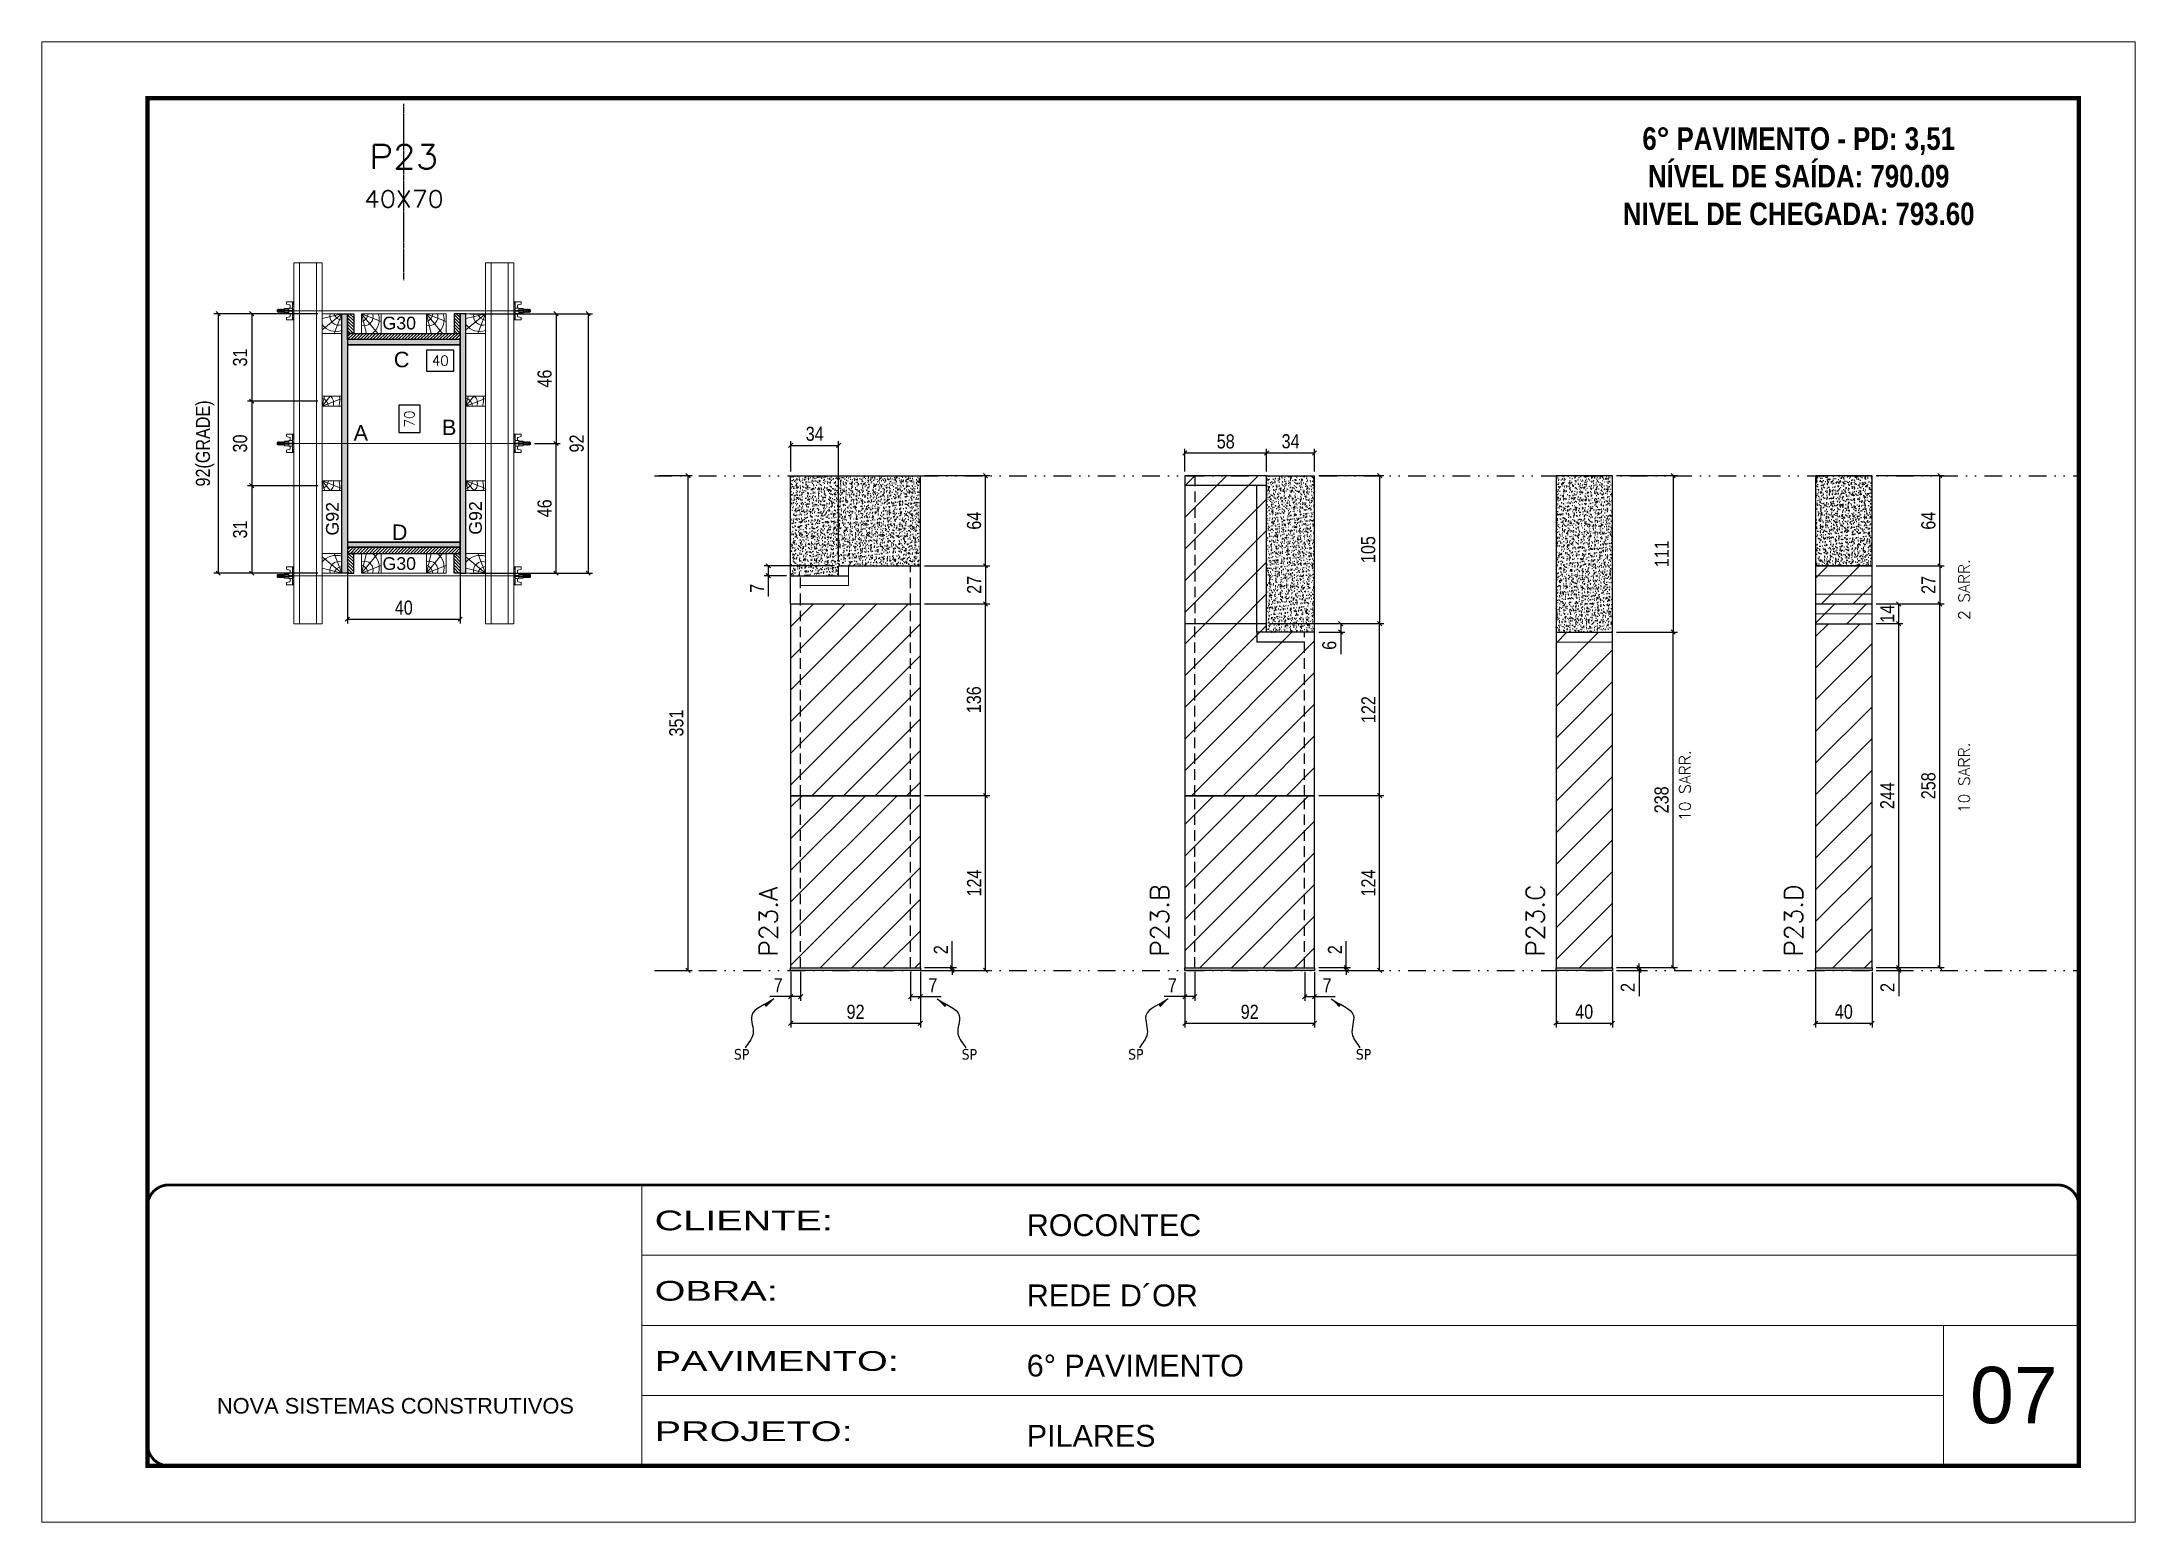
# Model space of a CAD drawing. Extents: x 28748 to 35002, y 14885 to 43501.
# Drawn here: x 31932 to 33417, y 41302 to 42352 of the extents above; entities that cross this region are included whole.
import ezdxf
from ezdxf.enums import TextEntityAlignment as Align

# ---------------------------------------------------------------- set-up
doc = ezdxf.new("R2010")
doc.units = 0
for name, pattern in [('CONTINUO', [0]), ('DASHED', [0.75, 0.5, -0.25]), ('DIVIDE2', [0.625, 0.25, -0.125, 0, -0.125, 0, -0.125]), ('HIDDEN', [0.375, 0.25, -0.125])]:
    doc.linetypes.add(name, pattern=pattern)
for name, color, linetype, lineweight in [('CARIMBO', 255, 'Continuous', 9), ('Folhas', 255, 'Continuous', 9), ('Hachura', 251, 'Continuous', 9), ('Madeira', 126, 'Continuous', 18), ('Perfil Metálico', 224, 'Continuous', 18), ('Sarr 2.2x7', 40, 'Continuous', 9), ('SARRAFO DE PRESSAO', 251, 'DASHED', 9), ('Texto Seção', 7, 'Continuous', 15)]:
    doc.layers.add(name, color=color, linetype=linetype, lineweight=lineweight)
for name, color, linetype in [('CHAPA', 1, 'Continuous'), ('COTA', 241, 'Continuous'), ('MEIO_PONT', 93, 'Continuous'), ('NOMENCLATURA', 7, 'Continuous'), ('Nível', 160, 'Continuous'), ('Painéis', 200, 'Continuous'), ('SARR_2.2x7', 40, 'Continuous'), ('SARRAFO', 251, 'Continuous'), ('Sarrafo de Pressão', 42, 'HIDDEN'), ('texto', 7, 'Continuous'), ('Texto de Titulo', 7, 'Continuous'), ('Texto Qtd Sarr', 242, 'Continuous'), ('TEXTO_GERAL', 7, 'Continuous')]:
    doc.layers.add(name, color=color, linetype=linetype)
doc.styles.add('ARIAL', font='arial.ttf')
doc.styles.add('COTA TECNICA', font='techl___.ttf', dxfattribs={"height": 10})
doc.styles.add('COTA TECNICA 2X', font='techl___.ttf', dxfattribs={"height": 10})
doc.styles.add('COTA TECNICA-50', font='techl___.ttf', dxfattribs={"height": 10})
doc.styles.add('REGUA-120', font='ROMANS.shx', dxfattribs={"height": 15})
doc.styles.add('ROMANC', font='techb___.ttf', dxfattribs={"height": 2.5})
doc.styles.add('ROMANS', font='romans.shx')
doc.styles.add('SANSSERIF', font='sas_____.pfb')
doc.styles.get("Standard").update_dxf_attribs({"font": 'arial.ttf'})
doc.styles.add('Tecnologia', font='')
doc.styles.get('Tecnologia').set_extended_font_data('Forgotten Futurist')
doc.dimstyles.new('COTA PAINEL-50', dxfattribs={"dimtxt": 10, "dimasz": 3, "dimexe": 3, "dimexo": 3, "dimgap": 3, "dimtad": 1, "dimdec": 1, "dimzin": 12, "dimdsep": 46, "dimtxsty": 'COTA TECNICA-50', "dimblk1": 'OBLIQUE', "dimblk2": 'OBLIQUE', "dimsah": 1, "dimcen": 0.9, "dimclrd": 4, "dimclre": 4, "dimclrt": 240, "dimadec": 1, "dimazin": 3, "dimtfac": 1, "dimtdec": 1, "dimtmove": 0, "dimatfit": 3, "dimfxl": 1, "dimtolj": 1, "dimtzin": 12, "dimarcsym": 0})
doc.dimstyles.new('PAINEL', dxfattribs={"dimtxt": 10, "dimasz": 3, "dimexe": 3, "dimexo": 3, "dimgap": 3, "dimtad": 1, "dimdec": 1, "dimzin": 12, "dimdsep": 46, "dimtxsty": 'COTA TECNICA', "dimblk1": 'OBLIQUE', "dimblk2": 'OBLIQUE', "dimsah": 1, "dimcen": 0.9, "dimclrd": 4, "dimclre": 4, "dimclrt": 240, "dimadec": 1, "dimazin": 3, "dimtfac": 1, "dimtdec": 1, "dimtmove": 0, "dimatfit": 3, "dimfxl": 1, "dimtolj": 1, "dimtzin": 12, "dimarcsym": 0})
doc.dimstyles.new('SECAO PILAR', dxfattribs={"dimtxt": 10, "dimasz": 3, "dimexe": 3, "dimexo": 3, "dimgap": 3, "dimtad": 1, "dimdec": 1, "dimlfac": 0.5, "dimzin": 12, "dimdsep": 46, "dimtxsty": 'COTA TECNICA 2X', "dimblk1": 'OBLIQUE', "dimblk2": 'OBLIQUE', "dimsah": 1, "dimcen": 0.9, "dimclrd": 256, "dimclre": 256, "dimclrt": 256, "dimadec": 1, "dimazin": 3, "dimtfac": 1, "dimtdec": 1, "dimtmove": 0, "dimatfit": 3, "dimfxl": 1, "dimtolj": 1, "dimtzin": 12, "dimarcsym": 0})
doc.dimstyles.new('SECÇÃO 2', dxfattribs={"dimtxt": 7, "dimasz": 6, "dimexe": 0.18, "dimexo": 2, "dimgap": -4, "dimtad": 3, "dimdec": 1, "dimlfac": 0.5, "dimzin": 12, "dimdsep": 46, "dimtxsty": 'ROMANS', "dimblk": 'ARCHTICK', "dimcen": 0.09, "dimse1": 1, "dimse2": 1, "dimsd1": 1, "dimsd2": 1, "dimclrd": 180, "dimclre": 5, "dimclrt": 1, "dimadec": 0, "dimazin": 3, "dimtfac": 1, "dimtdec": 1, "dimtofl": 0, "dimtmove": 0, "dimatfit": 3, "dimldrblk": 'ARCHTICK', "dimfxl": 1, "dimtolj": 1, "dimtzin": 0, "dimarcsym": 0})
doc.dimstyles.get("Standard").update_dxf_attribs({"dimtxt": 0.18, "dimasz": 0.18, "dimexe": 0.18, "dimexo": 0.0625, "dimgap": 0.09, "dimtad": 0, "dimtih": 1, "dimtoh": 1, "dimdec": 4, "dimzin": 0, "dimdsep": 46, "dimtxsty": 'Standard', "dimcen": 0.09, "dimadec": 0, "dimazin": 0, "dimtfac": 1, "dimtdec": 4, "dimtofl": 0, "dimtmove": 0, "dimatfit": 3, "dimfxl": 1, "dimtolj": 1, "dimtzin": 0, "dimarcsym": 0})
pattern_1 = [(45, (-100272.658, 8260.539), (-11.2253202, 11.2253202), [])]

msp = doc.modelspace()

# ---------------------------------------------------------------- texts
at = {"layer": 'CARIMBO', "style": 'ARIAL'}
msp.add_text('07', height=40, dxfattribs=at).set_placement((33299.7, 41372.31))
at = {"layer": 'NOMENCLATURA', "color": 2, "insert": (33178.17, 42318.23), "char_height": 16, "attachment_point": 2, "style": 'ROMANC'}
msp.add_mtext_dynamic_manual_height_columns('\\P6° PAVIMENTO - PD: 3,51\\PNÍVEL DE SAÍDA: 790.09\\PNIVEL DE CHEGADA: 793.60', width=300.2766, gutter_width=1, heights=[0], dxfattribs=at)
at = {"layer": 'texto', "color": 0, "char_height": 7.5, "attachment_point": 5}
for insert in [(32428.27, 41633.96), (32589.83, 41633.96), (32707.92, 41633.96), (32869.47, 41633.96)]:
    msp.add_mtext('{\\fTahoma|b0|i0|c0|p34;\\C4;SP}', dxfattribs=dict(at, insert=insert))
at = {"layer": 'Texto Seção', "linetype": 'Continuous', "style": 'ROMANS'}
for s, p in [('2 SARR.', (33299.51, 41942.06)), ('10 SARR.', (33101.48, 41799.59)), ('10 SARR.', (33299.51, 41805.1))]:
    msp.add_text(s, height=8, rotation=90, dxfattribs=at).set_placement(p)
at = {"layer": 'Texto Seção', "style": 'REGUA-120'}
for s, p in [('P23.A', (32453.75, 41703.23)), ('P23.B', (32731.35, 41703.23)), ('P23.C', (32997.76, 41703.23)), ('P23.D', (33181.05, 41703.23))]:
    msp.add_text(s, height=13, rotation=90, dxfattribs=at).set_placement(p)
at = {"layer": 'TEXTO_GERAL', "style": 'ARIAL'}
for s, p in [('C', (32187.05, 42126.85)), ('A', (32158.09, 42074.79)), ('B', (32220.81, 42078.71)), ('D', (32185.64, 42004.35))]:
    msp.add_text(s, height=11, dxfattribs=at).set_placement(p, align=Align.MIDDLE_CENTER)
at = {"layer": 'TEXTO_GERAL', "color": 0, "linetype": 'Continuous', "style": 'SANSSERIF'}
for p in [(32239.47, 42002.56), (32137.91, 42002.01)]:
    msp.add_text('G92', height=9, rotation=90, dxfattribs=at).set_placement(p, align=Align.MIDDLE_LEFT)
at = {"layer": 'TEXTO_GERAL', "color": 0, "linetype": 'Continuous', "char_height": 9, "width": 285.3299, "style": 'SANSSERIF'}
for insert, attachment_point in [((32173.49, 42157.2), 1), ((32173.49, 41977.49), 7)]:
    msp.add_mtext('G30', dxfattribs=dict(at, insert=insert, attachment_point=attachment_point))

# ---------------------------------------------------------------- blocks, each defined once
blk = doc.blocks.new('9999999999')
at = {"color": 30, "linetype": 'CONTINUO'}
for p, q in [((98564.6, 34230.2), (98564.6, 34429.4)), ((98564.6, 34379.6), (99584, 34379.6)), ((98564.6, 34329.8), (99488, 34329.8)), ((99584, 34329.8), (99488, 34329.8)), ((99488, 34329.8), (99488, 34230.2)), ((98564.6, 34280), (99488, 34280))]:
    blk.add_line(p, q, dxfattribs=at)
at = {"color": 30, "linetype": 'CONTINUO', "const_width": 2}
blk.add_lwpolyline([(99584, 34230.2), (99584, 34414.4, 0.414214), (99569, 34429.4), (98229, 34429.4, 0.414214), (98214, 34414.4), (98214, 34245.2, 0.414214), (98229, 34230.2), (99584, 34230.2)], format="xyb", dxfattribs=at)
at = {"layer": 'Folhas'}
blk.add_lwpolyline([(98139, 34190.2), (99624, 34190.2), (99624, 35240.2), (98139, 35240.2)], close=True, dxfattribs=at)
at = {"layer": 'Folhas', "color": 30, "const_width": 3}
blk.add_lwpolyline([(98214, 34230.2), (99584, 34230.2), (99584, 35200.2), (98214, 35200.2)], close=True, dxfattribs=at)
at = {"color": 7, "linetype": 'Continuous', "ltscale": 5, "style": 'ARIAL'}
for s, height, p in [('ROCONTEC', 15.48, (98837.7, 34393.1)), ('REDE D´OR', 15.48, (98837.7, 34343.3)), ('6° PAVIMENTO', 15.483, (98837.7, 34293.5)), ('NOVA SISTEMAS CONSTRUTIVOS', 11.059, (98263.2, 34267.2)), ('PILARES', 15.48, (98837.7, 34243.7))]:
    blk.add_text(s, height=height, dxfattribs=at).set_placement(p)
at = {"layer": 'Folhas', "color": 7, "style": 'Tecnologia', "width": 1.5}
for s, p in [('CLIENTE:', (98573.7, 34397.2)), ('OBRA:', (98573.7, 34347.3)), ('PAVIMENTO:', (98573.7, 34297.5)), ('PROJETO:', (98573.7, 34247.7))]:
    blk.add_text(s, height=14, dxfattribs=at).set_placement(p)
blk = doc.blocks.new('*D192')
at = {"layer": 'COTA', "color": 180, "lineweight": -2, "transparency": 16777216}
for p, q in [((32200.1, 42094.4), (32185.1, 42094.4)), ((32185.1, 42094.4), (32185.1, 42075)), ((32200.1, 42075), (32200.1, 42094.4)), ((32185.1, 42075), (32200.1, 42075))]:
    blk.add_line(p, q, dxfattribs=at)
at = {"layer": 'Defpoints', "color": 0, "transparency": 16777216}
for p in [(32148.6, 42137.3), (32148.6, 41997.3), (32204.1, 41997.3)]:
    blk.add_point(p, dxfattribs=at)
at = {"layer": 'COTA', "color": 1, "transparency": 16777216, "insert": (32192.6, 42084.7), "char_height": 7, "attachment_point": 5, "rotation": 90, "style": 'ROMANS'}
blk.add_mtext('\\A1;70', dxfattribs=at)
blk = doc.blocks.new('_ArchTick')
at = {"color": 0, "linetype": 'ByBlock', "const_width": 0.15}
blk.add_lwpolyline([(-0.5, -0.5), (0.5, 0.5)], dxfattribs=at)
blk = doc.blocks.new('_Oblique')
at = {"color": 0, "linetype": 'ByBlock', "lineweight": -2}
blk.add_line((-0.5, -0.5), (0.5, 0.5), dxfattribs=at)
blk = doc.blocks.new('*D193')
at = {"layer": 'COTA', "lineweight": -2, "transparency": 16777216}
for p, q in [((32235.6, 42159.3), (32322.4, 42159.3)), ((32319.4, 42159.3), (32319.4, 41975.3)), ((32235.6, 41975.3), (32322.4, 41975.3))]:
    blk.add_line(p, q, dxfattribs=at)
at = {"layer": 'Defpoints', "color": 0, "transparency": 16777216}
for p in [(32232.6, 42159.3), (32232.6, 41975.3), (32319.4, 41975.3)]:
    blk.add_point(p, dxfattribs=at)
at = {"layer": 'COTA', "lineweight": -2, "transparency": 16777216, "xscale": 3, "yscale": 3, "zscale": 3}
for p, rotation in [((32319.4, 42159.3), 90), ((32319.4, 41975.3), 270)]:
    blk.add_blockref('_Oblique', p, dxfattribs=dict(at, rotation=rotation))
at = {"layer": 'COTA', "transparency": 16777216, "insert": (32311.3, 42067.3), "char_height": 10, "attachment_point": 5, "rotation": 90, "style": 'COTA TECNICA 2X'}
blk.add_mtext('\\A1;92', dxfattribs=at)
blk = doc.blocks.new('*D194')
at = {"layer": 'COTA', "lineweight": -2, "transparency": 16777216}
for p, q in [((32269.6, 42159.3), (32299.6, 42159.3)), ((32296.6, 42159.3), (32296.6, 42067.3)), ((32281.4, 42067.3), (32299.6, 42067.3))]:
    blk.add_line(p, q, dxfattribs=at)
at = {"layer": 'Defpoints', "color": 0, "transparency": 16777216}
for p in [(32266.6, 42159.3), (32278.4, 42067.3), (32296.6, 42067.3)]:
    blk.add_point(p, dxfattribs=at)
at = {"layer": 'COTA', "lineweight": -2, "transparency": 16777216, "xscale": 3, "yscale": 3, "zscale": 3}
for p, rotation in [((32296.6, 42159.3), 90), ((32296.6, 42067.3), 270)]:
    blk.add_blockref('_Oblique', p, dxfattribs=dict(at, rotation=rotation))
at = {"layer": 'COTA', "transparency": 16777216, "insert": (32288.5, 42113.3), "char_height": 10, "attachment_point": 5, "rotation": 90, "style": 'COTA TECNICA 2X'}
blk.add_mtext('\\A1;46', dxfattribs=at)
blk = doc.blocks.new('*D195')
at = {"layer": 'COTA', "lineweight": -2, "transparency": 16777216}
for p, q in [((32281.4, 42067.3), (32299.6, 42067.3)), ((32296.6, 41975.3), (32296.6, 42067.3)), ((32269.6, 41975.3), (32299.6, 41975.3))]:
    blk.add_line(p, q, dxfattribs=at)
at = {"layer": 'Defpoints', "color": 0, "transparency": 16777216}
for p in [(32278.4, 42067.3), (32296.6, 42067.3), (32266.6, 41975.3)]:
    blk.add_point(p, dxfattribs=at)
at = {"layer": 'COTA', "lineweight": -2, "transparency": 16777216, "xscale": 3, "yscale": 3, "zscale": 3}
for p, rotation in [((32296.6, 42067.3), 90), ((32296.6, 41975.3), 270)]:
    blk.add_blockref('_Oblique', p, dxfattribs=dict(at, rotation=rotation))
at = {"layer": 'COTA', "transparency": 16777216, "insert": (32288.5, 42021.3), "char_height": 10, "attachment_point": 5, "rotation": 90, "style": 'COTA TECNICA 2X'}
blk.add_mtext('\\A1;46', dxfattribs=at)
blk = doc.blocks.new('*D196')
at = {"layer": 'COTA', "color": 180, "lineweight": -2, "transparency": 16777216}
for p, q in [((32224.1, 42133.6), (32204.8, 42133.6)), ((32204.8, 42133.6), (32204.8, 42118.6)), ((32224.1, 42118.6), (32224.1, 42133.6)), ((32204.8, 42118.6), (32224.1, 42118.6))]:
    blk.add_line(p, q, dxfattribs=at)
at = {"layer": 'Defpoints', "color": 0, "transparency": 16777216}
for p in [(32148.6, 42137.3), (32228.6, 42137.3), (32228.6, 42114.6)]:
    blk.add_point(p, dxfattribs=at)
at = {"layer": 'COTA', "color": 1, "transparency": 16777216, "insert": (32214.5, 42126.1), "char_height": 7, "attachment_point": 5, "style": 'ROMANS'}
blk.add_mtext('\\A1;40', dxfattribs=at)
blk = doc.blocks.new('titulo1')
at = {"layer": 'Defpoints', "color": 252, "linetype": 'HIDDEN', "ltscale": 2}
blk.add_line((0, 0), (0, 125), dxfattribs=at)
at = {"layer": 'Defpoints', "style": 'ROMANS', "oblique": 15}
blk.add_attdef('FOLHA', text='', height=10, dxfattribs=at).set_placement((0, 15.6), align=Align.MIDDLE_CENTER)
at = {"layer": 'Texto Qtd Sarr', "color": 3, "style": 'ROMANS', "oblique": 15}
for tag, height, p in [('TITULO', 17, (0, 71.4)), ('SEÇÃO', 12, (0, 41.5))]:
    blk.add_attdef(tag, text='', height=height, dxfattribs=at).set_placement(p, align=Align.MIDDLE_CENTER)
blk = doc.blocks.new('PONTALETE')
at = {"layer": 'Madeira'}
for q in [(2.71, 7), (7, 5.76), (7, 1.74)]:
    blk.add_line((0, 0), q, dxfattribs=at)
blk.add_lwpolyline([(0, 0), (7, 0), (7, 7), (0, 7)], close=True, dxfattribs=at)
for centre, radius, start, end in [((2.04, 0.06), 6.23, 37.28179, 109.09128), ((1.09, 0.9), 3.19, 343.60304, 109.98471), ((-0.21, -0.78), 3.09, 14.63219, 86.0383)]:
    blk.add_arc(centre, radius, start, end, dxfattribs=at)
blk = doc.blocks.new('*D197')
at = {"layer": 'COTA', "lineweight": -2, "transparency": 16777216}
for p, q in [((32127.6, 42159.3), (32053.9, 42159.3)), ((32056.9, 42159.3), (32056.9, 41975.3)), ((32127.6, 41975.3), (32053.9, 41975.3))]:
    blk.add_line(p, q, dxfattribs=at)
at = {"layer": 'Defpoints', "color": 0, "transparency": 16777216}
for p in [(32130.6, 42159.3), (32056.9, 41975.3), (32130.6, 41975.3)]:
    blk.add_point(p, dxfattribs=at)
at = {"layer": 'COTA', "lineweight": -2, "transparency": 16777216, "xscale": 3, "yscale": 3, "zscale": 3}
for p, rotation in [((32056.9, 42159.3), 90), ((32056.9, 41975.3), 270)]:
    blk.add_blockref('_Oblique', p, dxfattribs=dict(at, rotation=rotation))
at = {"layer": 'COTA', "transparency": 16777216, "insert": (32047.6, 42067.3), "char_height": 10, "attachment_point": 5, "rotation": 90, "style": 'COTA TECNICA 2X'}
blk.add_mtext('\\A1;92(GRADE)', dxfattribs=at)
blk = doc.blocks.new('MEIO PONTALETE')
at = {"layer": 'Madeira'}
for q in [(2.71, 7), (3.5, 2.88), (3.5, 0.87)]:
    blk.add_line((0, 0), q, dxfattribs=at)
blk.add_lwpolyline([(0, 0), (3.5, 0), (3.5, 7), (0, 7)], close=True, dxfattribs=at)
for centre, radius, start, end in [((2.04, 0.06), 6.23, 76.44987, 109.09128), ((1.09, 0.9), 3.19, 40.90626, 109.98471), ((-0.21, -0.78), 3.09, 14.63219, 86.0383)]:
    blk.add_arc(centre, radius, start, end, dxfattribs=at)
blk = doc.blocks.new('*D198')
at = {"layer": 'COTA', "lineweight": -2, "transparency": 16777216}
for p, q in [((32127.6, 42037.3), (32077.7, 42037.3)), ((32080.7, 42037.3), (32080.7, 41975.3)), ((32127.6, 41975.3), (32077.7, 41975.3))]:
    blk.add_line(p, q, dxfattribs=at)
at = {"layer": 'Defpoints', "color": 0, "transparency": 16777216}
for p in [(32130.6, 42037.3), (32080.7, 41975.3), (32130.6, 41975.3)]:
    blk.add_point(p, dxfattribs=at)
at = {"layer": 'COTA', "lineweight": -2, "transparency": 16777216, "xscale": 3, "yscale": 3, "zscale": 3}
for p, rotation in [((32080.7, 42037.3), 90), ((32080.7, 41975.3), 270)]:
    blk.add_blockref('_Oblique', p, dxfattribs=dict(at, rotation=rotation))
at = {"layer": 'COTA', "transparency": 16777216, "insert": (32072.5, 42006.3), "char_height": 10, "attachment_point": 5, "rotation": 90, "style": 'COTA TECNICA 2X'}
blk.add_mtext('\\A1;31', dxfattribs=at)
blk = doc.blocks.new('C')
at = {"layer": 'Hachura', "color": 0}
for p, q in [((0, 3.22), (0, -3.22)), ((0.45, 3.22), (0, 3.22)), ((0.46, 3.16), (0, 3.16)), ((0.46, 3.05), (0, 3.05)), ((0.46, 2.88), (0, 2.88)), ((0, 2.75), (0, -1.16)), ((0.46, 2.65), (0, 2.65)), ((0.46, 2.23), (0, 2.23)), ((0.46, 1.51), (0, 1.51)), ((0.39, 0.49), (0.17, 0.49)), ((0.45, -3.23), (0.45, 3.22)), ((0.45, 3.22), (2.58, 3.22)), ((1.74, 0.97), (0.45, 0.97)), ((1.45, 0.1), (0.45, 0.1)), ((1.35, 1.94), (1.35, 0.96)), ((2.58, 2.39), (1.47, 2.09)), ((1.74, -0.97), (1.74, 0.97)), ((1.74, 0.97), (1.74, 0.84)), ((1.74, 0.97), (1.74, 0.84)), ((1.74, 0.84), (3.35, 0.84)), ((3.35, 0.45), (1.74, 0.45)), ((2.58, 3.22), (2.58, 2.39)), ((3.32, 0.84), (3.32, -0.84)), ((3.35, 0.84), (3.35, -0.84)), ((3.68, 0.45), (3.35, 0.45)), ((3.84, -0.52), (3.35, 0.45)), ((3.35, 0.06), (3.67, -0.57)), ((3.68, 0.45), (4.16, -0.52)), ((3.72, 0.5), (4.25, -0.57)), ((4.37, -0.55), (3.83, 0.53)), ((4.15, 0.45), (3.93, 0.45)), ((4.42, -0.52), (3.93, 0.45)), ((4.15, 0.45), (4.26, 0.45)), ((4.26, 0.45), (4.74, -0.52)), ((4.3, 0.5), (4.83, -0.57)), ((4.95, -0.55), (4.41, 0.53)), ((4.51, 0.45), (4.84, 0.45)), ((5, -0.52), (4.51, 0.45)), ((4.84, 0.45), (5.32, -0.52)), ((4.88, 0.5), (5.41, -0.57)), ((5.53, -0.55), (4.99, 0.53)), ((5.58, -0.52), (5.09, 0.45)), ((5.42, 0.45), (5.09, 0.45)), ((5.58, -0.52), (5.09, 0.45)), ((5.42, 0.45), (5.74, -0.19)), ((5.46, 0.5), (5.74, -0.07)), ((5.74, 0.19), (5.57, 0.53)), ((5.74, 0.32), (5.68, 0.45)), ((5.68, 0.45), (5.74, 0.45)), ((5.74, 0.45), (5.9, 0.29)), ((5.74, 0.45), (5.74, -0.52)), ((5.9, -0.36), (5.9, 0.29)), ((0.45, 0), (0, 0)), ((0.46, -1.52), (0, -1.52)), ((0.46, -2.23), (0, -2.23)), ((0.46, -2.65), (0, -2.65)), ((0.46, -2.88), (0, -2.88)), ((0.46, -3.05), (0, -3.05)), ((0.46, -3.16), (0, -3.16)), ((0, -3.22), (2.57, -3.22)), ((0.08, -0.48), (0.29, -0.48)), ((0.29, -0.48), (0.4, -0.48)), ((0.45, 0), (0.45, -0.97)), ((0.45, -0.16), (1.45, -0.16)), ((0.45, -0.65), (0.45, -0.32)), ((0.45, -3.23), (0.45, -0.65)), ((0.45, -0.97), (1.74, -0.97)), ((1.35, -1.94), (1.35, -0.97)), ((2.58, -2.39), (1.47, -2.1)), ((3.35, -0.32), (1.74, -0.32)), ((3.35, -0.84), (1.74, -0.84)), ((2.58, -3.23), (2.58, -2.39)), ((3.35, -0.07), (3.58, -0.52)), ((3.35, -0.52), (3.58, -0.52)), ((3.84, -0.52), (4.16, -0.52)), ((4.42, -0.52), (4.74, -0.52)), ((4.63, -0.52), (4.74, -0.52)), ((5, -0.52), (5.32, -0.52)), ((5.58, -0.52), (5.74, -0.52)), ((5.74, -0.52), (5.9, -0.36)), ((5.74, -0.52), (5.74, -0.52))]:
    blk.add_line(p, q, dxfattribs=at)
for centre, radius, start, end in [((1.52, 1.94), 0.161, 104.74356, 180), ((1.44, -0.03), 0.129, 272.69497, 87.30503), ((3.81, 0.39), 0.143, 25.56881, 154.43119), ((4.39, 0.39), 0.143, 25.56881, 154.43119), ((4.97, 0.39), 0.143, 25.56881, 154.43119), ((5.55, 0.39), 0.143, 25.56881, 154.43119), ((0.17, -0.37), 0.174, 221.74404, 317.85924), ((1.52, -1.94), 0.161, 180, 255.25644), ((3.71, -0.4), 0.174, 222.14076, 318.25596), ((4.29, -0.4), 0.174, 222.14076, 318.25596), ((4.87, -0.4), 0.174, 222.14076, 318.25596), ((5.45, -0.4), 0.174, 222.14076, 318.25596), ((5.61, -0.4), 0.174, 317.85924, 318.25596)]:
    blk.add_arc(centre, radius, start, end, dxfattribs=at)
blk = doc.blocks.new('*D150')
at = {"layer": 'COTA', "lineweight": -2, "transparency": 16777216}
for p, q in [((32127.6, 42159.3), (32077.7, 42159.3)), ((32080.7, 42159.3), (32080.7, 42097.3)), ((32127.6, 42097.3), (32077.7, 42097.3))]:
    blk.add_line(p, q, dxfattribs=at)
at = {"layer": 'Defpoints', "color": 0, "transparency": 16777216}
for p in [(32130.6, 42159.3), (32080.7, 42097.3), (32130.6, 42097.3)]:
    blk.add_point(p, dxfattribs=at)
at = {"layer": 'COTA', "lineweight": -2, "transparency": 16777216, "xscale": 3, "yscale": 3, "zscale": 3}
for p, rotation in [((32080.7, 42159.3), 90), ((32080.7, 42097.3), 270)]:
    blk.add_blockref('_Oblique', p, dxfattribs=dict(at, rotation=rotation))
at = {"layer": 'COTA', "transparency": 16777216, "insert": (32072.5, 42128.3), "char_height": 10, "attachment_point": 5, "rotation": 90, "style": 'COTA TECNICA 2X'}
blk.add_mtext('\\A1;31', dxfattribs=at)
blk = doc.blocks.new('*D151')
at = {"layer": 'COTA', "lineweight": -2, "transparency": 16777216}
for p, q in [((32127.6, 42097.3), (32077.7, 42097.3)), ((32080.7, 42097.3), (32080.7, 42037.3)), ((32127.6, 42037.3), (32077.7, 42037.3))]:
    blk.add_line(p, q, dxfattribs=at)
at = {"layer": 'Defpoints', "color": 0, "transparency": 16777216}
for p in [(32130.6, 42097.3), (32080.7, 42037.3), (32130.6, 42037.3)]:
    blk.add_point(p, dxfattribs=at)
at = {"layer": 'COTA', "lineweight": -2, "transparency": 16777216, "xscale": 3, "yscale": 3, "zscale": 3}
for p, rotation in [((32080.7, 42097.3), 90), ((32080.7, 42037.3), 270)]:
    blk.add_blockref('_Oblique', p, dxfattribs=dict(at, rotation=rotation))
at = {"layer": 'COTA', "transparency": 16777216, "insert": (32072.5, 42067.3), "char_height": 10, "attachment_point": 5, "rotation": 90, "style": 'COTA TECNICA 2X'}
blk.add_mtext('\\A1;30', dxfattribs=at)
blk = doc.blocks.new('*D1447')
at = {"layer": 'COTA', "lineweight": -2, "transparency": 16777216}
for p, q in [((32148.6, 41990.7), (32148.6, 41939.7)), ((32228.6, 41990.7), (32228.6, 41939.7)), ((32148.6, 41942.7), (32228.6, 41942.7))]:
    blk.add_line(p, q, dxfattribs=at)
at = {"layer": 'Defpoints', "color": 0, "transparency": 16777216}
for p in [(32148.6, 41993.7), (32228.6, 41993.7), (32228.6, 41942.7)]:
    blk.add_point(p, dxfattribs=at)
at = {"layer": 'COTA', "lineweight": -2, "transparency": 16777216, "xscale": 3, "yscale": 3, "zscale": 3, "rotation": 180}
blk.add_blockref('_Oblique', (32148.6, 41942.7), dxfattribs=at)
at = {"layer": 'COTA', "lineweight": -2, "transparency": 16777216, "xscale": 3, "yscale": 3, "zscale": 3}
blk.add_blockref('_Oblique', (32228.6, 41942.7), dxfattribs=at)
at = {"layer": 'COTA', "transparency": 16777216, "insert": (32188.6, 41950.8), "char_height": 10, "attachment_point": 5, "style": 'COTA TECNICA 2X'}
blk.add_mtext('\\A1;40', dxfattribs=at)
blk = doc.blocks.new('*D152')
at = {"layer": 'COTA', "color": 4, "lineweight": -2, "transparency": 16777216}
for p, q in [((32463.1, 41692.5), (32463.1, 41653)), ((32555.1, 41692.5), (32555.1, 41653)), ((32463.1, 41656), (32555.1, 41656))]:
    blk.add_line(p, q, dxfattribs=at)
at = {"layer": 'Defpoints', "color": 0, "transparency": 16777216}
for p in [(32463.1, 41695.5), (32555.1, 41695.5), (32555.1, 41656)]:
    blk.add_point(p, dxfattribs=at)
at = {"layer": 'COTA', "color": 4, "lineweight": -2, "transparency": 16777216, "xscale": 3, "yscale": 3, "zscale": 3, "rotation": 180}
blk.add_blockref('_Oblique', (32463.1, 41656), dxfattribs=at)
at = {"layer": 'COTA', "color": 4, "lineweight": -2, "transparency": 16777216, "xscale": 3, "yscale": 3, "zscale": 3}
blk.add_blockref('_Oblique', (32555.1, 41656), dxfattribs=at)
at = {"layer": 'COTA', "color": 240, "transparency": 16777216, "insert": (32509.1, 41664.1), "char_height": 10, "attachment_point": 5, "style": 'COTA TECNICA'}
blk.add_mtext('\\A1;92', dxfattribs=at)
blk = doc.blocks.new('*D153')
at = {"layer": 'COTA', "color": 4, "lineweight": -2, "transparency": 16777216}
for p, q in [((32742.7, 41692.5), (32742.7, 41653)), ((32834.7, 41692.5), (32834.7, 41653)), ((32742.7, 41656), (32834.7, 41656))]:
    blk.add_line(p, q, dxfattribs=at)
at = {"layer": 'Defpoints', "color": 0, "transparency": 16777216}
for p in [(32742.7, 41695.5), (32834.7, 41695.5), (32834.7, 41656)]:
    blk.add_point(p, dxfattribs=at)
at = {"layer": 'COTA', "color": 4, "lineweight": -2, "transparency": 16777216, "xscale": 3, "yscale": 3, "zscale": 3, "rotation": 180}
blk.add_blockref('_Oblique', (32742.7, 41656), dxfattribs=at)
at = {"layer": 'COTA', "color": 4, "lineweight": -2, "transparency": 16777216, "xscale": 3, "yscale": 3, "zscale": 3}
blk.add_blockref('_Oblique', (32834.7, 41656), dxfattribs=at)
at = {"layer": 'COTA', "color": 240, "transparency": 16777216, "insert": (32788.7, 41664.1), "char_height": 10, "attachment_point": 5, "style": 'COTA TECNICA'}
blk.add_mtext('\\A1;92', dxfattribs=at)
blk = doc.blocks.new('*D154')
at = {"layer": 'COTA', "color": 4, "lineweight": -2, "transparency": 16777216}
for p, q in [((33006, 41692.5), (33006, 41653.1)), ((33046, 41692.5), (33046, 41653.1)), ((33006, 41656.1), (33046, 41656.1))]:
    blk.add_line(p, q, dxfattribs=at)
at = {"layer": 'Defpoints', "color": 0, "transparency": 16777216}
for p in [(33006, 41695.5), (33046, 41695.5), (33046, 41656.1)]:
    blk.add_point(p, dxfattribs=at)
at = {"layer": 'COTA', "color": 4, "lineweight": -2, "transparency": 16777216, "xscale": 3, "yscale": 3, "zscale": 3, "rotation": 180}
blk.add_blockref('_Oblique', (33006, 41656.1), dxfattribs=at)
at = {"layer": 'COTA', "color": 4, "lineweight": -2, "transparency": 16777216, "xscale": 3, "yscale": 3, "zscale": 3}
blk.add_blockref('_Oblique', (33046, 41656.1), dxfattribs=at)
at = {"layer": 'COTA', "color": 240, "transparency": 16777216, "insert": (33026, 41664.2), "char_height": 10, "attachment_point": 5, "style": 'COTA TECNICA'}
blk.add_mtext('\\A1;40', dxfattribs=at)
blk = doc.blocks.new('*D155')
at = {"layer": 'COTA', "color": 4, "lineweight": -2, "transparency": 16777216}
for p, q in [((33190.2, 41692.5), (33190.2, 41653.1)), ((33230.2, 41692.5), (33230.2, 41653.1)), ((33190.2, 41656.1), (33230.2, 41656.1))]:
    blk.add_line(p, q, dxfattribs=at)
at = {"layer": 'Defpoints', "color": 0, "transparency": 16777216}
for p in [(33190.2, 41695.5), (33230.2, 41695.5), (33230.2, 41656.1)]:
    blk.add_point(p, dxfattribs=at)
at = {"layer": 'COTA', "color": 4, "lineweight": -2, "transparency": 16777216, "xscale": 3, "yscale": 3, "zscale": 3, "rotation": 180}
blk.add_blockref('_Oblique', (33190.2, 41656.1), dxfattribs=at)
at = {"layer": 'COTA', "color": 4, "lineweight": -2, "transparency": 16777216, "xscale": 3, "yscale": 3, "zscale": 3}
blk.add_blockref('_Oblique', (33230.2, 41656.1), dxfattribs=at)
at = {"layer": 'COTA', "color": 240, "transparency": 16777216, "insert": (33210.2, 41664.2), "char_height": 10, "attachment_point": 5, "style": 'COTA TECNICA'}
blk.add_mtext('\\A1;40', dxfattribs=at)
blk = doc.blocks.new('*D156')
at = {"layer": 'COTA', "color": 4, "lineweight": -2, "transparency": 16777216}
for p, q in [((33233.2, 42044.5), (33281.3, 42044.5)), ((33278.3, 41980.5), (33278.3, 42044.5)), ((33233.2, 41980.5), (33281.3, 41980.5))]:
    blk.add_line(p, q, dxfattribs=at)
at = {"layer": 'Defpoints', "color": 0, "transparency": 16777216}
for p in [(33230.2, 42044.5), (33278.3, 42044.5), (33230.2, 41980.5)]:
    blk.add_point(p, dxfattribs=at)
at = {"layer": 'COTA', "color": 4, "lineweight": -2, "transparency": 16777216, "xscale": 3, "yscale": 3, "zscale": 3}
for p, rotation in [((33278.3, 42044.5), 90), ((33278.3, 41980.5), 270)]:
    blk.add_blockref('_Oblique', p, dxfattribs=dict(at, rotation=rotation))
at = {"layer": 'COTA', "color": 240, "transparency": 16777216, "insert": (33270.2, 42012.5), "char_height": 10, "attachment_point": 5, "rotation": 90, "style": 'COTA TECNICA'}
blk.add_mtext('\\A1;64', dxfattribs=at)
blk = doc.blocks.new('*D157')
at = {"layer": 'COTA', "color": 4, "lineweight": -2, "transparency": 16777216}
for p, q in [((32463.1, 41690.5), (32463.1, 41671.9)), ((32470.1, 41692.5), (32470.1, 41671.9)), ((32463.1, 41674.9), (32448.3, 41674.9)), ((32470.1, 41674.9), (32463.1, 41674.9))]:
    blk.add_line(p, q, dxfattribs=at)
at = {"layer": 'Defpoints', "color": 0, "transparency": 16777216}
for p in [(32463.1, 41693.5), (32470.1, 41695.5), (32463.1, 41674.9)]:
    blk.add_point(p, dxfattribs=at)
at = {"layer": 'COTA', "color": 4, "lineweight": -2, "transparency": 16777216, "xscale": 3, "yscale": 3, "zscale": 3, "rotation": 180}
blk.add_blockref('_Oblique', (32463.1, 41674.9), dxfattribs=at)
at = {"layer": 'COTA', "color": 4, "lineweight": -2, "transparency": 16777216, "xscale": 3, "yscale": 3, "zscale": 3}
blk.add_blockref('_Oblique', (32470.1, 41674.9), dxfattribs=at)
at = {"layer": 'COTA', "color": 240, "transparency": 16777216, "insert": (32454.2, 41683), "char_height": 10, "attachment_point": 5, "style": 'COTA TECNICA-50'}
blk.add_mtext('\\A1;7', dxfattribs=at)
blk = doc.blocks.new('*D158')
at = {"layer": 'COTA', "color": 4, "lineweight": -2, "transparency": 16777216}
for p, q in [((32548.1, 41692.5), (32548.1, 41671.9)), ((32555.1, 41690.5), (32555.1, 41671.9)), ((32548.1, 41674.9), (32555.1, 41674.9)), ((32555.1, 41674.9), (32569.8, 41674.9))]:
    blk.add_line(p, q, dxfattribs=at)
at = {"layer": 'Defpoints', "color": 0, "transparency": 16777216}
for p in [(32548.1, 41695.5), (32555.1, 41693.5), (32555.1, 41674.9)]:
    blk.add_point(p, dxfattribs=at)
at = {"layer": 'COTA', "color": 4, "lineweight": -2, "transparency": 16777216, "xscale": 3, "yscale": 3, "zscale": 3, "rotation": 180}
blk.add_blockref('_Oblique', (32548.1, 41674.9), dxfattribs=at)
at = {"layer": 'COTA', "color": 4, "lineweight": -2, "transparency": 16777216, "xscale": 3, "yscale": 3, "zscale": 3}
blk.add_blockref('_Oblique', (32555.1, 41674.9), dxfattribs=at)
at = {"layer": 'COTA', "color": 240, "transparency": 16777216, "insert": (32563.9, 41683), "char_height": 10, "attachment_point": 5, "style": 'COTA TECNICA-50'}
blk.add_mtext('\\A1;7', dxfattribs=at)
blk = doc.blocks.new('*D159')
at = {"layer": 'COTA', "color": 4, "lineweight": -2, "transparency": 16777216}
for p, q in [((32742.7, 41690.5), (32742.7, 41671.9)), ((32749.7, 41692.5), (32749.7, 41671.9)), ((32742.7, 41674.9), (32728, 41674.9)), ((32749.7, 41674.9), (32742.7, 41674.9))]:
    blk.add_line(p, q, dxfattribs=at)
at = {"layer": 'Defpoints', "color": 0, "transparency": 16777216}
for p in [(32742.7, 41693.5), (32749.7, 41695.5), (32742.7, 41674.9)]:
    blk.add_point(p, dxfattribs=at)
at = {"layer": 'COTA', "color": 4, "lineweight": -2, "transparency": 16777216, "xscale": 3, "yscale": 3, "zscale": 3, "rotation": 180}
blk.add_blockref('_Oblique', (32742.7, 41674.9), dxfattribs=at)
at = {"layer": 'COTA', "color": 4, "lineweight": -2, "transparency": 16777216, "xscale": 3, "yscale": 3, "zscale": 3}
blk.add_blockref('_Oblique', (32749.7, 41674.9), dxfattribs=at)
at = {"layer": 'COTA', "color": 240, "transparency": 16777216, "insert": (32733.8, 41683), "char_height": 10, "attachment_point": 5, "style": 'COTA TECNICA-50'}
blk.add_mtext('\\A1;7', dxfattribs=at)
blk = doc.blocks.new('*D160')
at = {"layer": 'COTA', "color": 4, "lineweight": -2, "transparency": 16777216}
for p, q in [((32827.7, 41692.5), (32827.7, 41671.9)), ((32834.7, 41690.5), (32834.7, 41671.9)), ((32827.7, 41674.9), (32834.7, 41674.9)), ((32834.7, 41674.9), (32849.4, 41674.9))]:
    blk.add_line(p, q, dxfattribs=at)
at = {"layer": 'Defpoints', "color": 0, "transparency": 16777216}
for p in [(32827.7, 41695.5), (32834.7, 41693.5), (32834.7, 41674.9)]:
    blk.add_point(p, dxfattribs=at)
at = {"layer": 'COTA', "color": 4, "lineweight": -2, "transparency": 16777216, "xscale": 3, "yscale": 3, "zscale": 3, "rotation": 180}
blk.add_blockref('_Oblique', (32827.7, 41674.9), dxfattribs=at)
at = {"layer": 'COTA', "color": 4, "lineweight": -2, "transparency": 16777216, "xscale": 3, "yscale": 3, "zscale": 3}
blk.add_blockref('_Oblique', (32834.7, 41674.9), dxfattribs=at)
at = {"layer": 'COTA', "color": 240, "transparency": 16777216, "insert": (32843.6, 41683), "char_height": 10, "attachment_point": 5, "style": 'COTA TECNICA-50'}
blk.add_mtext('\\A1;7', dxfattribs=at)
blk = doc.blocks.new('*D161')
at = {"layer": 'COTA', "color": 4, "lineweight": -2, "transparency": 16777216}
for p, q in [((32558.1, 41817.5), (32604.3, 41817.5)), ((32601.3, 41693.5), (32601.3, 41817.5)), ((32558.1, 41693.5), (32604.3, 41693.5))]:
    blk.add_line(p, q, dxfattribs=at)
at = {"layer": 'Defpoints', "color": 0, "transparency": 16777216}
for p in [(32555.1, 41817.5), (32601.3, 41817.5), (32555.1, 41693.5)]:
    blk.add_point(p, dxfattribs=at)
at = {"layer": 'COTA', "color": 4, "lineweight": -2, "transparency": 16777216, "xscale": 3, "yscale": 3, "zscale": 3}
for p, rotation in [((32601.3, 41817.5), 90), ((32601.3, 41693.5), 270)]:
    blk.add_blockref('_Oblique', p, dxfattribs=dict(at, rotation=rotation))
at = {"layer": 'COTA', "color": 240, "transparency": 16777216, "insert": (32593.2, 41755.5), "char_height": 10, "attachment_point": 5, "rotation": 90, "style": 'COTA TECNICA-50'}
blk.add_mtext('\\A1;124', dxfattribs=at)
blk = doc.blocks.new('*D162')
at = {"layer": 'COTA', "color": 4, "lineweight": -2, "transparency": 16777216}
for p, q in [((32577.6, 41695.5), (32577.6, 41714.3)), ((32558.1, 41695.5), (32580.6, 41695.5)), ((32558.1, 41693.5), (32580.6, 41693.5)), ((32577.6, 41693.5), (32577.6, 41695.5)), ((32577.6, 41693.5), (32577.6, 41690.5))]:
    blk.add_line(p, q, dxfattribs=at)
at = {"layer": 'Defpoints', "color": 0, "transparency": 16777216}
for p in [(32555.1, 41695.5), (32555.1, 41693.5), (32577.6, 41693.5)]:
    blk.add_point(p, dxfattribs=at)
at = {"layer": 'COTA', "color": 4, "lineweight": -2, "transparency": 16777216, "xscale": 3, "yscale": 3, "zscale": 3}
for p, rotation in [((32577.6, 41695.5), 270), ((32577.6, 41693.5), 90)]:
    blk.add_blockref('_Oblique', p, dxfattribs=dict(at, rotation=rotation))
at = {"layer": 'COTA', "color": 240, "transparency": 16777216, "insert": (32569.6, 41708.2), "char_height": 10, "attachment_point": 5, "rotation": 90, "style": 'COTA TECNICA-50'}
blk.add_mtext('\\A1;2', dxfattribs=at)
blk = doc.blocks.new('*D163')
at = {"layer": 'COTA', "color": 4, "lineweight": -2, "transparency": 16777216}
for p, q in [((32837.7, 41817.5), (32883.9, 41817.5)), ((32880.9, 41693.5), (32880.9, 41817.5)), ((32837.7, 41693.5), (32883.9, 41693.5))]:
    blk.add_line(p, q, dxfattribs=at)
at = {"layer": 'Defpoints', "color": 0, "transparency": 16777216}
for p in [(32834.7, 41817.5), (32880.9, 41817.5), (32834.7, 41693.5)]:
    blk.add_point(p, dxfattribs=at)
at = {"layer": 'COTA', "color": 4, "lineweight": -2, "transparency": 16777216, "xscale": 3, "yscale": 3, "zscale": 3}
for p, rotation in [((32880.9, 41817.5), 90), ((32880.9, 41693.5), 270)]:
    blk.add_blockref('_Oblique', p, dxfattribs=dict(at, rotation=rotation))
at = {"layer": 'COTA', "color": 240, "transparency": 16777216, "insert": (32872.9, 41755.5), "char_height": 10, "attachment_point": 5, "rotation": 90, "style": 'COTA TECNICA-50'}
blk.add_mtext('\\A1;124', dxfattribs=at)
blk = doc.blocks.new('*D164')
at = {"layer": 'COTA', "color": 4, "lineweight": -2, "transparency": 16777216}
for p, q in [((32857.2, 41695.5), (32857.2, 41714.3)), ((32837.7, 41695.5), (32860.2, 41695.5)), ((32837.7, 41693.5), (32860.2, 41693.5)), ((32857.2, 41693.5), (32857.2, 41695.5)), ((32857.2, 41693.5), (32857.2, 41690.5))]:
    blk.add_line(p, q, dxfattribs=at)
at = {"layer": 'Defpoints', "color": 0, "transparency": 16777216}
for p in [(32834.7, 41695.5), (32834.7, 41693.5), (32857.2, 41693.5)]:
    blk.add_point(p, dxfattribs=at)
at = {"layer": 'COTA', "color": 4, "lineweight": -2, "transparency": 16777216, "xscale": 3, "yscale": 3, "zscale": 3}
for p, rotation in [((32857.2, 41695.5), 270), ((32857.2, 41693.5), 90)]:
    blk.add_blockref('_Oblique', p, dxfattribs=dict(at, rotation=rotation))
at = {"layer": 'COTA', "color": 240, "transparency": 16777216, "insert": (32849.2, 41708.2), "char_height": 10, "attachment_point": 5, "rotation": 90, "style": 'COTA TECNICA-50'}
blk.add_mtext('\\A1;2', dxfattribs=at)
blk = doc.blocks.new('*D165')
at = {"layer": 'COTA', "color": 4, "lineweight": -2, "transparency": 16777216}
for p, q in [((33049, 41695.5), (33067.9, 41695.5)), ((33049, 41693.5), (33067.9, 41693.5)), ((33064.9, 41695.5), (33064.9, 41698.5)), ((33064.9, 41695.5), (33064.9, 41693.5)), ((33064.9, 41693.5), (33064.9, 41675.3))]:
    blk.add_line(p, q, dxfattribs=at)
at = {"layer": 'Defpoints', "color": 0, "transparency": 16777216}
for p in [(33046, 41695.5), (33046, 41693.5), (33064.9, 41695.5)]:
    blk.add_point(p, dxfattribs=at)
at = {"layer": 'COTA', "color": 4, "lineweight": -2, "transparency": 16777216, "xscale": 3, "yscale": 3, "zscale": 3}
for p, rotation in [((33064.9, 41695.5), 270), ((33064.9, 41693.5), 90)]:
    blk.add_blockref('_Oblique', p, dxfattribs=dict(at, rotation=rotation))
at = {"layer": 'COTA', "color": 240, "transparency": 16777216, "insert": (33056.9, 41681.4), "char_height": 10, "attachment_point": 5, "rotation": 90, "style": 'COTA TECNICA-50'}
blk.add_mtext('\\A1;2', dxfattribs=at)
blk = doc.blocks.new('*D1448')
at = {"layer": 'COTA', "color": 4, "linetype": 'ByBlock', "lineweight": -2, "transparency": 16777216}
for p, q in [((33049, 42044.5), (33092.1, 42044.5)), ((33089.1, 42044.5), (33089.1, 41933.5)), ((33049, 41933.5), (33092.1, 41933.5))]:
    blk.add_line(p, q, dxfattribs=at)
at = {"layer": 'Defpoints', "color": 0, "linetype": 'ByBlock', "transparency": 16777216}
for p in [(33046, 42044.5), (33046, 41933.5), (33089.1, 41933.5)]:
    blk.add_point(p, dxfattribs=at)
at = {"layer": 'COTA', "color": 4, "linetype": 'ByBlock', "lineweight": -2, "transparency": 16777216, "xscale": 3, "yscale": 3, "zscale": 3}
for p, rotation in [((33089.1, 42044.5), 90), ((33089.1, 41933.5), 270)]:
    blk.add_blockref('_Oblique', p, dxfattribs=dict(at, rotation=rotation))
at = {"layer": 'COTA', "color": 240, "linetype": 'ByBlock', "transparency": 16777216, "insert": (33081, 41989), "char_height": 10, "attachment_point": 5, "rotation": 90, "style": 'COTA TECNICA'}
blk.add_mtext('\\A1;111', dxfattribs=at)
blk = doc.blocks.new('*D1449')
at = {"layer": 'COTA', "color": 4, "linetype": 'ByBlock', "lineweight": -2, "transparency": 16777216}
for p, q in [((33049, 41933.5), (33092.1, 41933.5)), ((33089.1, 41695.5), (33089.1, 41933.5)), ((33049, 41695.5), (33092.1, 41695.5))]:
    blk.add_line(p, q, dxfattribs=at)
at = {"layer": 'Defpoints', "color": 0, "linetype": 'ByBlock', "transparency": 16777216}
for p in [(33046, 41933.5), (33089.1, 41933.5), (33046, 41695.5)]:
    blk.add_point(p, dxfattribs=at)
at = {"layer": 'COTA', "color": 4, "linetype": 'ByBlock', "lineweight": -2, "transparency": 16777216, "xscale": 3, "yscale": 3, "zscale": 3}
for p, rotation in [((33089.1, 41933.5), 90), ((33089.1, 41695.5), 270)]:
    blk.add_blockref('_Oblique', p, dxfattribs=dict(at, rotation=rotation))
at = {"layer": 'COTA', "color": 240, "linetype": 'ByBlock', "transparency": 16777216, "insert": (33080.9, 41814.5), "char_height": 10, "attachment_point": 5, "rotation": 90, "style": 'COTA TECNICA'}
blk.add_mtext('\\A1;238', dxfattribs=at)
blk = doc.blocks.new('*D1450')
at = {"layer": 'COTA', "color": 4, "linetype": 'ByBlock', "lineweight": -2, "transparency": 16777216}
for p, q in [((32369.5, 42044.5), (32393.2, 42044.5)), ((32390.2, 42044.5), (32390.2, 41693.5)), ((32369.5, 41693.5), (32393.2, 41693.5))]:
    blk.add_line(p, q, dxfattribs=at)
at = {"layer": 'Defpoints', "color": 0, "linetype": 'ByBlock', "transparency": 16777216}
for p in [(32366.5, 42044.5), (32366.5, 41693.5), (32390.2, 41693.5)]:
    blk.add_point(p, dxfattribs=at)
at = {"layer": 'COTA', "color": 4, "linetype": 'ByBlock', "lineweight": -2, "transparency": 16777216, "xscale": 3, "yscale": 3, "zscale": 3}
for p, rotation in [((32390.2, 42044.5), 90), ((32390.2, 41693.5), 270)]:
    blk.add_blockref('_Oblique', p, dxfattribs=dict(at, rotation=rotation))
at = {"layer": 'COTA', "color": 240, "linetype": 'ByBlock', "transparency": 16777216, "insert": (32382, 41869), "char_height": 10, "attachment_point": 5, "rotation": 90, "style": 'COTA TECNICA'}
blk.add_mtext('\\A1;351', dxfattribs=at)
blk = doc.blocks.new('*D1451')
at = {"layer": 'COTA', "color": 4, "linetype": 'ByBlock', "lineweight": -2, "transparency": 16777216}
for p, q in [((32558.1, 42044.5), (32604.3, 42044.5)), ((32601.3, 41980.5), (32601.3, 42044.5)), ((32558.1, 41980.5), (32604.3, 41980.5))]:
    blk.add_line(p, q, dxfattribs=at)
at = {"layer": 'Defpoints', "color": 0, "linetype": 'ByBlock', "transparency": 16777216}
for p in [(32555.1, 42044.5), (32601.3, 42044.5), (32555.1, 41980.5)]:
    blk.add_point(p, dxfattribs=at)
at = {"layer": 'COTA', "color": 4, "linetype": 'ByBlock', "lineweight": -2, "transparency": 16777216, "xscale": 3, "yscale": 3, "zscale": 3}
for p, rotation in [((32601.3, 42044.5), 90), ((32601.3, 41980.5), 270)]:
    blk.add_blockref('_Oblique', p, dxfattribs=dict(at, rotation=rotation))
at = {"layer": 'COTA', "color": 240, "linetype": 'ByBlock', "transparency": 16777216, "insert": (32593.2, 42012.5), "char_height": 10, "attachment_point": 5, "rotation": 90, "style": 'COTA TECNICA'}
blk.add_mtext('\\A1;64', dxfattribs=at)
blk = doc.blocks.new('*D1452')
at = {"layer": 'COTA', "color": 4, "linetype": 'ByBlock', "lineweight": -2, "transparency": 16777216}
for p, q in [((32837.7, 41939.5), (32883.9, 41939.5)), ((32880.9, 41817.5), (32880.9, 41939.5)), ((32837.7, 41817.5), (32883.9, 41817.5))]:
    blk.add_line(p, q, dxfattribs=at)
at = {"layer": 'Defpoints', "color": 0, "linetype": 'ByBlock', "transparency": 16777216}
for p in [(32834.7, 41939.5), (32880.9, 41939.5), (32834.7, 41817.5)]:
    blk.add_point(p, dxfattribs=at)
at = {"layer": 'COTA', "color": 4, "linetype": 'ByBlock', "lineweight": -2, "transparency": 16777216, "xscale": 3, "yscale": 3, "zscale": 3}
for p, rotation in [((32880.9, 41939.5), 90), ((32880.9, 41817.5), 270)]:
    blk.add_blockref('_Oblique', p, dxfattribs=dict(at, rotation=rotation))
at = {"layer": 'COTA', "color": 240, "linetype": 'ByBlock', "transparency": 16777216, "insert": (32872.9, 41878.5), "char_height": 10, "attachment_point": 5, "rotation": 90, "style": 'COTA TECNICA'}
blk.add_mtext('\\A1;122', dxfattribs=at)
blk = doc.blocks.new('*D1453')
at = {"layer": 'COTA', "color": 4, "linetype": 'ByBlock', "lineweight": -2, "transparency": 16777216}
for p, q in [((32558.1, 41953.5), (32604.3, 41953.5)), ((32601.3, 41817.5), (32601.3, 41953.5)), ((32558.1, 41817.5), (32604.3, 41817.5))]:
    blk.add_line(p, q, dxfattribs=at)
at = {"layer": 'Defpoints', "color": 0, "linetype": 'ByBlock', "transparency": 16777216}
for p in [(32555.1, 41953.5), (32601.3, 41953.5), (32555.1, 41817.5)]:
    blk.add_point(p, dxfattribs=at)
at = {"layer": 'COTA', "color": 4, "linetype": 'ByBlock', "lineweight": -2, "transparency": 16777216, "xscale": 3, "yscale": 3, "zscale": 3}
for p, rotation in [((32601.3, 41953.5), 90), ((32601.3, 41817.5), 270)]:
    blk.add_blockref('_Oblique', p, dxfattribs=dict(at, rotation=rotation))
at = {"layer": 'COTA', "color": 240, "linetype": 'ByBlock', "transparency": 16777216, "insert": (32593.1, 41885.5), "char_height": 10, "attachment_point": 5, "rotation": 90, "style": 'COTA TECNICA'}
blk.add_mtext('\\A1;136', dxfattribs=at)
blk = doc.blocks.new('*D166')
at = {"layer": 'COTA', "color": 4, "linetype": 'ByBlock', "lineweight": -2, "transparency": 16777216}
for p, q in [((33233.2, 41953.5), (33281.3, 41953.5)), ((33278.3, 41695.5), (33278.3, 41953.5)), ((33233.2, 41695.5), (33281.3, 41695.5))]:
    blk.add_line(p, q, dxfattribs=at)
at = {"layer": 'Defpoints', "color": 0, "linetype": 'ByBlock', "transparency": 16777216}
for p in [(33230.2, 41953.5), (33278.3, 41953.5), (33230.2, 41695.5)]:
    blk.add_point(p, dxfattribs=at)
at = {"layer": 'COTA', "color": 4, "linetype": 'ByBlock', "lineweight": -2, "transparency": 16777216, "xscale": 3, "yscale": 3, "zscale": 3}
for p, rotation in [((33278.3, 41953.5), 90), ((33278.3, 41695.5), 270)]:
    blk.add_blockref('_Oblique', p, dxfattribs=dict(at, rotation=rotation))
at = {"layer": 'COTA', "color": 240, "linetype": 'ByBlock', "transparency": 16777216, "insert": (33270.2, 41824.5), "char_height": 10, "attachment_point": 5, "rotation": 90, "style": 'COTA TECNICA'}
blk.add_mtext('\\A1;258', dxfattribs=at)
blk = doc.blocks.new('*D1454')
at = {"layer": 'COTA', "color": 4, "linetype": 'ByBlock', "lineweight": -2, "transparency": 16777216}
for p, q in [((33233.2, 41695.5), (33252.1, 41695.5)), ((33233.2, 41693.5), (33252.1, 41693.5)), ((33249.1, 41695.5), (33249.1, 41698.5)), ((33249.1, 41695.5), (33249.1, 41693.5)), ((33249.1, 41693.5), (33249.1, 41675.3))]:
    blk.add_line(p, q, dxfattribs=at)
at = {"layer": 'Defpoints', "color": 0, "linetype": 'ByBlock', "transparency": 16777216}
for p in [(33230.2, 41695.5), (33230.2, 41693.5), (33249.1, 41693.5)]:
    blk.add_point(p, dxfattribs=at)
at = {"layer": 'COTA', "color": 4, "linetype": 'ByBlock', "lineweight": -2, "transparency": 16777216, "xscale": 3, "yscale": 3, "zscale": 3}
for p, rotation in [((33249.1, 41695.5), 270), ((33249.1, 41693.5), 90)]:
    blk.add_blockref('_Oblique', p, dxfattribs=dict(at, rotation=rotation))
at = {"layer": 'COTA', "color": 240, "linetype": 'ByBlock', "transparency": 16777216, "insert": (33241.1, 41681.4), "char_height": 10, "attachment_point": 5, "rotation": 90, "style": 'COTA TECNICA'}
blk.add_mtext('\\A1;2', dxfattribs=at)
blk = doc.blocks.new('*D1467')
at = {"layer": 'COTA', "color": 4, "linetype": 'ByBlock', "lineweight": -2, "transparency": 16777216}
for p, q in [((33233.2, 41939.5), (33252.1, 41939.5)), ((33249.1, 41695.5), (33249.1, 41939.5)), ((33233.2, 41695.5), (33252.1, 41695.5))]:
    blk.add_line(p, q, dxfattribs=at)
at = {"layer": 'Defpoints', "color": 0, "linetype": 'ByBlock', "transparency": 16777216}
for p in [(33230.2, 41939.5), (33249.1, 41939.5), (33230.2, 41695.5)]:
    blk.add_point(p, dxfattribs=at)
at = {"layer": 'COTA', "color": 4, "linetype": 'ByBlock', "lineweight": -2, "transparency": 16777216, "xscale": 3, "yscale": 3, "zscale": 3}
for p, rotation in [((33249.1, 41939.5), 90), ((33249.1, 41695.5), 270)]:
    blk.add_blockref('_Oblique', p, dxfattribs=dict(at, rotation=rotation))
at = {"layer": 'COTA', "color": 240, "linetype": 'ByBlock', "transparency": 16777216, "insert": (33241, 41817.5), "char_height": 10, "attachment_point": 5, "rotation": 90, "style": 'COTA TECNICA'}
blk.add_mtext('\\A1;244', dxfattribs=at)
blk = doc.blocks.new('*D1468')
at = {"layer": 'COTA', "color": 4, "linetype": 'ByBlock', "lineweight": -2, "transparency": 16777216}
for p, q in [((33233.2, 41953.5), (33252.1, 41953.5)), ((33249.1, 41939.5), (33249.1, 41953.5)), ((33233.2, 41939.5), (33252.1, 41939.5))]:
    blk.add_line(p, q, dxfattribs=at)
at = {"layer": 'Defpoints', "color": 0, "linetype": 'ByBlock', "transparency": 16777216}
for p in [(33230.2, 41953.5), (33249.1, 41953.5), (33230.2, 41939.5)]:
    blk.add_point(p, dxfattribs=at)
at = {"layer": 'COTA', "color": 4, "linetype": 'ByBlock', "lineweight": -2, "transparency": 16777216, "xscale": 3, "yscale": 3, "zscale": 3}
for p, rotation in [((33249.1, 41953.5), 90), ((33249.1, 41939.5), 270)]:
    blk.add_blockref('_Oblique', p, dxfattribs=dict(at, rotation=rotation))
at = {"layer": 'COTA', "color": 240, "linetype": 'ByBlock', "transparency": 16777216, "insert": (33241, 41946.5), "char_height": 10, "attachment_point": 5, "rotation": 90, "style": 'COTA TECNICA'}
blk.add_mtext('\\A1;14', dxfattribs=at)
blk = doc.blocks.new('*D1469')
at = {"layer": 'COTA', "color": 4, "linetype": 'ByBlock', "lineweight": -2, "transparency": 16777216}
for p, q in [((33233.2, 41939.5), (33252.1, 41939.5)), ((33249.1, 41695.5), (33249.1, 41939.5)), ((33233.2, 41695.5), (33252.1, 41695.5))]:
    blk.add_line(p, q, dxfattribs=at)
at = {"layer": 'Defpoints', "color": 0, "linetype": 'ByBlock', "transparency": 16777216}
for p in [(33230.2, 41939.5), (33249.1, 41939.5), (33230.2, 41695.5)]:
    blk.add_point(p, dxfattribs=at)
at = {"layer": 'COTA', "color": 4, "linetype": 'ByBlock', "lineweight": -2, "transparency": 16777216, "xscale": 3, "yscale": 3, "zscale": 3}
for p, rotation in [((33249.1, 41939.5), 90), ((33249.1, 41695.5), 270)]:
    blk.add_blockref('_Oblique', p, dxfattribs=dict(at, rotation=rotation))
at = {"layer": 'COTA', "color": 240, "linetype": 'ByBlock', "transparency": 16777216, "insert": (33241, 41817.5), "char_height": 10, "attachment_point": 5, "rotation": 90, "style": 'COTA TECNICA'}
blk.add_mtext('\\A1;244', dxfattribs=at)
blk = doc.blocks.new('*D2149')
at = {"layer": 'COTA', "color": 4, "lineweight": -2, "transparency": 16777216}
for p, q in [((32837.7, 42044.5), (32883.9, 42044.5)), ((32880.9, 42044.5), (32880.9, 41939.5)), ((32803.7, 41939.5), (32883.9, 41939.5))]:
    blk.add_line(p, q, dxfattribs=at)
at = {"layer": 'Defpoints', "color": 0, "transparency": 16777216}
for p in [(32834.7, 42044.5), (32800.7, 41939.5), (32880.9, 41939.5)]:
    blk.add_point(p, dxfattribs=at)
at = {"layer": 'COTA', "color": 4, "lineweight": -2, "transparency": 16777216, "xscale": 3, "yscale": 3, "zscale": 3}
for p, rotation in [((32880.9, 42044.5), 90), ((32880.9, 41939.5), 270)]:
    blk.add_blockref('_Oblique', p, dxfattribs=dict(at, rotation=rotation))
at = {"layer": 'COTA', "color": 240, "transparency": 16777216, "insert": (32872.8, 41992), "char_height": 10, "attachment_point": 5, "rotation": 90, "style": 'COTA TECNICA'}
blk.add_mtext('\\A1;105', dxfattribs=at)
blk = doc.blocks.new('*D2150')
at = {"layer": 'COTA', "color": 4, "lineweight": -2, "transparency": 16777216}
for p, q in [((33233.2, 41980.5), (33281.3, 41980.5)), ((33278.3, 41980.5), (33278.3, 41953.5)), ((33233.2, 41953.5), (33281.3, 41953.5))]:
    blk.add_line(p, q, dxfattribs=at)
at = {"layer": 'Defpoints', "color": 0, "transparency": 16777216}
for p in [(33230.2, 41980.5), (33230.2, 41953.5), (33278.3, 41953.5)]:
    blk.add_point(p, dxfattribs=at)
at = {"layer": 'COTA', "color": 4, "lineweight": -2, "transparency": 16777216, "xscale": 3, "yscale": 3, "zscale": 3}
for p, rotation in [((33278.3, 41980.5), 90), ((33278.3, 41953.5), 270)]:
    blk.add_blockref('_Oblique', p, dxfattribs=dict(at, rotation=rotation))
at = {"layer": 'COTA', "color": 240, "transparency": 16777216, "insert": (33270.2, 41967), "char_height": 10, "attachment_point": 5, "rotation": 90, "style": 'COTA TECNICA'}
blk.add_mtext('\\A1;27', dxfattribs=at)
blk = doc.blocks.new('*D2152')
at = {"layer": 'COTA', "color": 4, "lineweight": -2, "transparency": 16777216}
for p, q in [((32800.7, 42047.5), (32800.7, 42063.6)), ((32800.7, 42060.6), (32834.7, 42060.6)), ((32834.7, 42047.5), (32834.7, 42063.6))]:
    blk.add_line(p, q, dxfattribs=at)
at = {"layer": 'Defpoints', "color": 0, "transparency": 16777216}
for p in [(32834.7, 42060.6), (32800.7, 42044.5), (32834.7, 42044.5)]:
    blk.add_point(p, dxfattribs=at)
at = {"layer": 'COTA', "color": 4, "lineweight": -2, "transparency": 16777216, "xscale": 3, "yscale": 3, "zscale": 3, "rotation": 180}
blk.add_blockref('_Oblique', (32800.7, 42060.6), dxfattribs=at)
at = {"layer": 'COTA', "color": 4, "lineweight": -2, "transparency": 16777216, "xscale": 3, "yscale": 3, "zscale": 3}
blk.add_blockref('_Oblique', (32834.7, 42060.6), dxfattribs=at)
at = {"layer": 'COTA', "color": 240, "transparency": 16777216, "insert": (32817.7, 42068.8), "char_height": 10, "attachment_point": 5, "style": 'COTA TECNICA'}
blk.add_mtext('\\A1;34', dxfattribs=at)
blk = doc.blocks.new('*D2295')
at = {"layer": 'COTA', "color": 4, "lineweight": -2, "transparency": 16777216}
for p, q in [((32558.1, 41980.5), (32604.3, 41980.5)), ((32601.3, 41980.5), (32601.3, 41953.5)), ((32558.1, 41953.5), (32604.3, 41953.5))]:
    blk.add_line(p, q, dxfattribs=at)
at = {"layer": 'Defpoints', "color": 0, "transparency": 16777216}
for p in [(32555.1, 41980.5), (32555.1, 41953.5), (32601.3, 41953.5)]:
    blk.add_point(p, dxfattribs=at)
at = {"layer": 'COTA', "color": 4, "lineweight": -2, "transparency": 16777216, "xscale": 3, "yscale": 3, "zscale": 3}
for p, rotation in [((32601.3, 41980.5), 90), ((32601.3, 41953.5), 270)]:
    blk.add_blockref('_Oblique', p, dxfattribs=dict(at, rotation=rotation))
at = {"layer": 'COTA', "color": 240, "transparency": 16777216, "insert": (32593.2, 41967), "char_height": 10, "attachment_point": 5, "rotation": 90, "style": 'COTA TECNICA'}
blk.add_mtext('\\A1;27', dxfattribs=at)
blk = doc.blocks.new('*D2296')
at = {"layer": 'COTA', "color": 4, "lineweight": -2, "transparency": 16777216}
for p, q in [((32494.1, 41980.5), (32444.2, 41980.5)), ((32460.1, 41973.5), (32444.2, 41973.5)), ((32447.2, 41980.5), (32447.2, 41973.5)), ((32447.2, 41973.5), (32447.2, 41958.7))]:
    blk.add_line(p, q, dxfattribs=at)
at = {"layer": 'Defpoints', "color": 0, "transparency": 16777216}
for p in [(32447.2, 41973.5), (32463.1, 41973.5), (32497.1, 41980.5)]:
    blk.add_point(p, dxfattribs=at)
at = {"layer": 'COTA', "color": 4, "lineweight": -2, "transparency": 16777216, "xscale": 3, "yscale": 3, "zscale": 3}
for p, rotation in [((32447.2, 41980.5), 90), ((32447.2, 41973.5), 270)]:
    blk.add_blockref('_Oblique', p, dxfattribs=dict(at, rotation=rotation))
at = {"layer": 'COTA', "color": 240, "transparency": 16777216, "insert": (32439.2, 41964.6), "char_height": 10, "attachment_point": 5, "rotation": 90, "style": 'COTA TECNICA'}
blk.add_mtext('\\A1;7', dxfattribs=at)
blk = doc.blocks.new('*D2297')
at = {"layer": 'COTA', "color": 4, "lineweight": -2, "transparency": 16777216}
for p, q in [((32463.1, 42047.5), (32463.1, 42068.9)), ((32463.1, 42065.9), (32497.1, 42065.9)), ((32497.1, 41983.5), (32497.1, 42068.9))]:
    blk.add_line(p, q, dxfattribs=at)
at = {"layer": 'Defpoints', "color": 0, "transparency": 16777216}
for p in [(32497.1, 42065.9), (32463.1, 42044.5), (32497.1, 41980.5)]:
    blk.add_point(p, dxfattribs=at)
at = {"layer": 'COTA', "color": 4, "lineweight": -2, "transparency": 16777216, "xscale": 3, "yscale": 3, "zscale": 3, "rotation": 180}
blk.add_blockref('_Oblique', (32463.1, 42065.9), dxfattribs=at)
at = {"layer": 'COTA', "color": 4, "lineweight": -2, "transparency": 16777216, "xscale": 3, "yscale": 3, "zscale": 3}
blk.add_blockref('_Oblique', (32497.1, 42065.9), dxfattribs=at)
at = {"layer": 'COTA', "color": 240, "transparency": 16777216, "insert": (32480.1, 42074.1), "char_height": 10, "attachment_point": 5, "style": 'COTA TECNICA'}
blk.add_mtext('\\A1;34', dxfattribs=at)
blk = doc.blocks.new('*D2298')
at = {"layer": 'COTA', "color": 4, "lineweight": -2, "transparency": 16777216}
for p, q in [((32803.7, 41939.5), (32856.3, 41939.5)), ((32853.3, 41939.5), (32853.3, 41933.5)), ((32837.7, 41933.5), (32856.3, 41933.5)), ((32853.3, 41933.5), (32853.3, 41917.8))]:
    blk.add_line(p, q, dxfattribs=at)
at = {"layer": 'Defpoints', "color": 0, "transparency": 16777216}
for p in [(32800.7, 41939.5), (32834.7, 41933.5), (32853.3, 41933.5)]:
    blk.add_point(p, dxfattribs=at)
at = {"layer": 'COTA', "color": 4, "lineweight": -2, "transparency": 16777216, "xscale": 3, "yscale": 3, "zscale": 3}
for p, rotation in [((32853.3, 41939.5), 90), ((32853.3, 41933.5), 270)]:
    blk.add_blockref('_Oblique', p, dxfattribs=dict(at, rotation=rotation))
at = {"layer": 'COTA', "color": 240, "transparency": 16777216, "insert": (32845.2, 41924.1), "char_height": 10, "attachment_point": 5, "rotation": 90, "style": 'COTA TECNICA'}
blk.add_mtext('\\A1;6', dxfattribs=at)
blk = doc.blocks.new('*D2299')
at = {"layer": 'COTA', "color": 4, "lineweight": -2, "transparency": 16777216}
for p, q in [((32742.7, 42047.5), (32742.7, 42063.6)), ((32742.7, 42060.6), (32800.7, 42060.6)), ((32800.7, 42047.5), (32800.7, 42063.6))]:
    blk.add_line(p, q, dxfattribs=at)
at = {"layer": 'Defpoints', "color": 0, "transparency": 16777216}
for p in [(32800.7, 42060.6), (32742.7, 42044.5), (32800.7, 42044.5)]:
    blk.add_point(p, dxfattribs=at)
at = {"layer": 'COTA', "color": 4, "lineweight": -2, "transparency": 16777216, "xscale": 3, "yscale": 3, "zscale": 3, "rotation": 180}
blk.add_blockref('_Oblique', (32742.7, 42060.6), dxfattribs=at)
at = {"layer": 'COTA', "color": 4, "lineweight": -2, "transparency": 16777216, "xscale": 3, "yscale": 3, "zscale": 3}
blk.add_blockref('_Oblique', (32800.7, 42060.6), dxfattribs=at)
at = {"layer": 'COTA', "color": 240, "transparency": 16777216, "insert": (32771.7, 42068.7), "char_height": 10, "attachment_point": 5, "style": 'COTA TECNICA'}
blk.add_mtext('\\A1;58', dxfattribs=at)

# ---------------------------------------------------------------- dimensions: what is measured, and where the dimension line sits
at = {"layer": 'COTA'}
dim = msp.add_linear_dim(base=(32056.86, 41975.35), p1=(32130.64, 42159.35), p2=(32130.64, 41975.35), angle=270, text='<>(GRADE)', dimstyle='SECAO PILAR', dxfattribs=at)
dim.commit()
dim.dimension.update_dxf_attribs({"geometry": '*D197', "text_midpoint": (32047.64, 42067.35)})
for base, p1, p2, angle, dimstyle, picture, middle in [((32080.7, 42097.35), (32130.64, 42159.35), (32130.64, 42097.35), 270, 'SECAO PILAR', '*D150', (32072.48, 42128.35)), ((32319.41, 41975.35), (32232.64, 42159.35), (32232.64, 41975.35), 270, 'SECAO PILAR', '*D193', (32311.32, 42067.35)), ((32296.64, 42067.35), (32266.64, 42159.35), (32278.44, 42067.35), 270, 'SECAO PILAR', '*D194', (32288.54, 42113.35)), ((32080.7, 42037.35), (32130.64, 42097.35), (32130.64, 42037.35), 270, 'SECAO PILAR', '*D151', (32072.48, 42067.35)), ((32296.64, 42067.35), (32266.64, 41975.35), (32278.44, 42067.35), 90, 'SECAO PILAR', '*D195', (32288.54, 42021.35)), ((32880.93, 41939.45), (32834.69, 42044.45), (32800.69, 41939.45), 90, 'PAINEL', '*D2149', (32872.82, 41991.95)), ((32080.7, 41975.35), (32130.64, 42037.35), (32130.64, 41975.35), 270, 'SECAO PILAR', '*D198', (32072.48, 42006.35)), ((32447.25, 41973.45), (32497.05, 41980.45), (32463.05, 41973.45), 90, 'PAINEL', '*D2296', (32439.18, 41964.59)), ((32601.29, 41953.45), (32555.05, 41980.45), (32555.05, 41953.45), 90, 'PAINEL', '*D2295', (32593.22, 41966.95)), ((33278.32, 41953.45), (33230.19, 41980.45), (33230.19, 41953.45), 90, 'PAINEL', '*D2150', (33270.24, 41966.95)), ((32853.29, 41933.45), (32800.69, 41939.45), (32834.69, 41933.45), 90, 'PAINEL', '*D2298', (32845.19, 41924.12)), ((32601.29, 41817.45), (32555.05, 41693.45), (32555.05, 41817.45), 90, 'COTA PAINEL-50', '*D161', (32593.22, 41755.45)), ((32880.93, 41817.45), (32834.69, 41693.45), (32834.69, 41817.45), 90, 'COTA PAINEL-50', '*D163', (32872.86, 41755.45)), ((32463.05, 41674.94), (32470.05, 41695.45), (32463.05, 41693.45), 180, 'COTA PAINEL-50', '*D157', (32454.19, 41683.02)), ((32742.69, 41674.94), (32749.69, 41695.45), (32742.69, 41693.45), 180, 'COTA PAINEL-50', '*D159', (32733.83, 41683.02))]:
    dim = msp.add_linear_dim(base=base, p1=p1, p2=p2, angle=angle, dimstyle=dimstyle, dxfattribs=at)
    dim.commit()
    dim.dimension.update_dxf_attribs({"geometry": picture, "text_midpoint": middle})
for base, p1, p2, angle, dimstyle, picture, middle in [((32204.15, 41997.35), (32148.64, 42137.35), (32148.64, 41997.35), 270, 'SECÇÃO 2', '*D192', (32204.15, 42084.72)), ((32577.58, 41693.45), (32555.05, 41695.45), (32555.05, 41693.45), 90, 'COTA PAINEL-50', '*D162', (32577.58, 41708.2)), ((32857.22, 41693.45), (32834.69, 41695.45), (32834.69, 41693.45), 90, 'COTA PAINEL-50', '*D164', (32857.22, 41708.2)), ((33064.92, 41695.45), (33046.02, 41693.45), (33046.02, 41695.45), 90, 'COTA PAINEL-50', '*D165', (33064.92, 41681.4))]:
    dim = msp.add_linear_dim(base=base, p1=p1, p2=p2, angle=angle, dimstyle=dimstyle, dxfattribs=at)
    dim.commit()
    dim.dimension.update_dxf_attribs({"geometry": picture, "text_midpoint": middle, "dimtype": 160})
dim = msp.add_linear_dim(base=(32228.64, 42114.55), p1=(32148.64, 42137.35), p2=(32228.64, 42137.35), dimstyle='SECÇÃO 2', dxfattribs=at)
dim.commit()
dim.dimension.update_dxf_attribs({"geometry": '*D196', "text_midpoint": (32214.47, 42114.55), "dimtype": 160})
for base, p1, p2, dimstyle, picture, middle in [((32497.05, 42065.91), (32463.05, 42044.45), (32497.05, 41980.45), 'PAINEL', '*D2297', (32480.05, 42074.13)), ((32800.69, 42060.57), (32742.69, 42044.45), (32800.69, 42044.45), 'PAINEL', '*D2299', (32771.69, 42068.7)), ((32834.69, 42060.57), (32800.69, 42044.45), (32834.69, 42044.45), 'PAINEL', '*D2152', (32817.69, 42068.79)), ((32228.64, 41942.71), (32148.64, 41993.75), (32228.64, 41993.75), 'SECAO PILAR', '*D1447', (32188.64, 41950.81)), ((32555.05, 41674.94), (32548.05, 41695.45), (32555.05, 41693.45), 'COTA PAINEL-50', '*D158', (32563.92, 41683.02)), ((32834.69, 41674.94), (32827.69, 41695.45), (32834.69, 41693.45), 'COTA PAINEL-50', '*D160', (32843.56, 41683.02))]:
    dim = msp.add_linear_dim(base=base, p1=p1, p2=p2, dimstyle=dimstyle, dxfattribs=at)
    dim.commit()
    dim.dimension.update_dxf_attribs({"geometry": picture, "text_midpoint": middle})
at = {"layer": 'COTA', "linetype": 'ByBlock'}
for base, p1, p2, picture, middle in [((32390.22, 41693.45), (32366.5, 42044.45), (32366.5, 41693.45), '*D1450', (32390.22, 41868.95)), ((32601.29, 42044.45), (32555.05, 41980.45), (32555.05, 42044.45), '*D1451', (32601.29, 42012.45))]:
    dim = msp.add_linear_dim(base=base, p1=p1, p2=p2, angle=90, dimstyle='PAINEL', dxfattribs=at)
    dim.commit()
    dim.dimension.update_dxf_attribs({"geometry": picture, "text_midpoint": middle, "dimtype": 160})
for base, p1, p2, picture, middle in [((33089.1, 41933.45), (33046.02, 42044.45), (33046.02, 41933.45), '*D1448', (33081.04, 41988.95)), ((32601.29, 41953.45), (32555.05, 41817.45), (32555.05, 41953.45), '*D1453', (32593.07, 41885.45)), ((33278.32, 41953.45), (33230.19, 41695.45), (33230.19, 41953.45), '*D166', (33270.19, 41824.45)), ((32880.93, 41939.45), (32834.69, 41817.45), (32834.69, 41939.45), '*D1452', (32872.87, 41878.45)), ((33249.09, 41939.45), (33230.19, 41695.45), (33230.19, 41939.45), '*D1467', (33241.02, 41817.45)), ((33249.09, 41939.45), (33230.19, 41695.45), (33230.19, 41939.45), '*D1469', (33241.02, 41817.45)), ((33089.1, 41933.45), (33046.02, 41695.45), (33046.02, 41933.45), '*D1449', (33080.86, 41814.45)), ((33249.09, 41693.45), (33230.19, 41695.45), (33230.19, 41693.45), '*D1454', (33241.09, 41681.4))]:
    dim = msp.add_linear_dim(base=base, p1=p1, p2=p2, angle=90, dimstyle='PAINEL', dxfattribs=at)
    dim.commit()
    dim.dimension.update_dxf_attribs({"geometry": picture, "text_midpoint": middle})
at = {"layer": 'COTA'}
dim = msp.add_linear_dim(base=(33278.32, 42044.45), p1=(33230.19, 41980.45), p2=(33230.19, 42044.45), angle=90, dimstyle='PAINEL', override={"dimarcsym": 2}, dxfattribs=at)
dim.commit()
dim.dimension.update_dxf_attribs({"geometry": '*D156', "text_midpoint": (33270.21, 42012.45)})
at = {"layer": 'COTA', "linetype": 'ByBlock'}
dim = msp.add_linear_dim(base=(33249.09, 41953.45), p1=(33230.19, 41939.45), p2=(33230.19, 41953.45), angle=90, dimstyle='PAINEL', override={"dimtmove": 1}, dxfattribs=at)
dim.commit()
dim.dimension.update_dxf_attribs({"geometry": '*D1468', "text_midpoint": (33249.09, 41946.45), "dimtype": 160})
at = {"layer": 'COTA'}
for base, p1, p2, picture, middle in [((32555.05, 41656), (32463.05, 41695.45), (32555.05, 41695.45), '*D152', (32509.05, 41664.09)), ((32834.69, 41656), (32742.69, 41695.45), (32834.69, 41695.45), '*D153', (32788.69, 41664.09)), ((33046.02, 41656.11), (33006.02, 41695.45), (33046.02, 41695.45), '*D154', (33026.02, 41664.21)), ((33230.19, 41656.11), (33190.19, 41695.45), (33230.19, 41695.45), '*D155', (33210.19, 41664.21))]:
    dim = msp.add_linear_dim(base=base, p1=p1, p2=p2, dimstyle='PAINEL', override={"dimarcsym": 2}, dxfattribs=at)
    dim.commit()
    dim.dimension.update_dxf_attribs({"geometry": picture, "text_midpoint": middle})

# ---------------------------------------------------------------- hatches: boundary and pattern name
at = {"layer": 'COTA', "linetype": 'ByBlock'}
h = msp.add_hatch(dxfattribs=at)
h.set_pattern_fill('AR-CONC', color=256, scale=0.03)
h.paths.add_polyline_path([(32555.05, 42044.45), (32463.05, 42044.45), (32463.05, 41973.45), (32497.05, 41973.45), (32497.05, 41980.45), (32555.05, 41980.45)])
h = msp.add_hatch(dxfattribs=at)
h.set_pattern_fill('AR-CONC', color=256, scale=0.03)
h.paths.add_polyline_path([(32834.69, 42044.45), (32800.69, 42044.45), (32800.69, 41933.45), (32834.69, 41933.45)])
h = msp.add_hatch(dxfattribs=at)
h.set_pattern_fill('AR-CONC', color=256, scale=0.03)
h.paths.add_polyline_path([(33046.02, 42044.45), (33006.02, 42044.45), (33006.02, 41933.45), (33046.02, 41933.45)])
h = msp.add_hatch(dxfattribs=at)
h.set_pattern_fill('AR-CONC', color=256, scale=0.03)
h.set_pattern_definition([(50, (-97110.588, 10531.6894), (5.46554007, -0.47817257), [0.5715, -6.2865]), (355, (-97110.588, 10531.6894), (-1.05730264, 5.73170536), [0.4572, -5.02921753]), (100.4514447, (-97110.1327, 10531.6496), (4.40823741, 5.25353256), [0.48570026, -5.34270734]), (46.1842, (-97110.588, 10533.2134), (8.13237123, -1.26126984), [0.85725, -9.42975]), (96.6355576, (-97109.9104, 10533.108), (7.122124, 7.42278374), [0.7285507, -8.01406824]), (351.184151, (-97110.588, 10533.213), (7.122124, 7.42278374), [0.685799, -7.54379196]), (21, (-97109.826, 10532.8324), (4.54843174, -3.06795595), [0.5715, -6.2865]), (326, (-97109.826, 10532.8324), (1.85406085, 5.52563898), [0.4572, -5.0292]), (71.451445, (-97109.447, 10532.577), (6.40249258, 2.45768307), [0.48570026, -5.34269813]), (37.5, (-97110.5881, 10531.6894), (0.092658098, 2.536651166), [0, -4.96824, 0, -5.1054, 0, -5.04825]), (7.5, (-97110.5881, 10531.6894), (2.004589875, 3.005417245), [0, -2.91084, 0, -4.85394, 0, -1.92405]), (327.5, (-97112.2874, 10531.6894), (4.067717855, -0.17186232), [0, -1.905, 0, -5.9436, 0, -7.8867]), (317.5, (-97113.0494, 10531.6894), (4.44387544, 0.76279473), [0, -2.4765, 0, -3.94716, 0, -5.6007])])
h.paths.add_polyline_path([(33190.19, 41980.45), (33230.19, 41980.45), (33230.19, 42044.45), (33190.19, 42044.45)])
at = {"layer": 'Hachura'}
h = msp.add_hatch(color=256, dxfattribs=at)
h.dxf.hatch_style = 1
h.paths.add_polyline_path([(32148.64, 41975.35), (32144.64, 41975.35), (32144.64, 42159.35), (32148.64, 42159.35)])
h = msp.add_hatch(color=256, dxfattribs=at)
h.dxf.hatch_style = 1
h.paths.add_polyline_path([(32148.64, 41975.35), (32144.64, 41975.35), (32144.64, 42159.35), (32148.64, 42159.35)])
h = msp.add_hatch(dxfattribs=at)
h.set_pattern_fill('ANSI31', color=256, scale=0.5, angle=90, style=0)
h.set_pattern_definition([(135, (9257.2293, 51283.2992), (-1.12253202, -1.12253202), [])])
h.paths.add_polyline_path([(32148.64, 42145.35), (32153.04, 42145.35), (32153.04, 42159.35), (32148.64, 42159.35)])
h = msp.add_hatch(dxfattribs=at)
h.set_pattern_fill('ANSI31', color=256, scale=0.5, angle=90, style=0)
h.set_pattern_definition([(135, (9299.2293, 51283.2992), (-1.12253202, -1.12253202), [])])
h.paths.add_polyline_path([(32228.64, 42145.35), (32224.24, 42145.35), (32224.24, 42159.35), (32228.64, 42159.35)])
h = msp.add_hatch(color=256, dxfattribs=at)
h.dxf.hatch_style = 1
h.paths.add_polyline_path([(32228.64, 41975.35), (32232.64, 41975.35), (32232.64, 42159.35), (32228.64, 42159.35)])
h = msp.add_hatch(color=256, dxfattribs=at)
h.dxf.hatch_style = 1
h.paths.add_polyline_path([(32228.64, 41975.35), (32232.64, 41975.35), (32232.64, 42159.35), (32228.64, 42159.35)])
h = msp.add_hatch(dxfattribs=at)
h.set_pattern_fill('ANSI31', color=256, scale=0.5, style=0)
h.set_pattern_definition([(45, (41322.5893, 65070.3555), (-1.12253202, 1.12253202), [])])
h.paths.add_polyline_path([(32228.64, 42140.95), (32228.64, 42145.35), (32148.64, 42145.35), (32148.64, 42140.95)])
h = msp.add_hatch(color=256, dxfattribs=at)
h.dxf.hatch_style = 1
h.paths.add_polyline_path([(32148.64, 42140.95), (32148.64, 42137.35), (32228.64, 42137.35), (32228.64, 42140.95)])
h = msp.add_hatch(color=256, dxfattribs=at)
h.dxf.hatch_style = 1
h.paths.add_polyline_path([(32148.64, 42140.95), (32148.64, 42137.35), (32228.64, 42137.35), (32228.64, 42140.95)])
at = {"layer": 'Hachura', "linetype": 'ByBlock'}
h = msp.add_hatch(dxfattribs=at)
h.set_pattern_fill('ANSI31', color=256, scale=5)
h.paths.add_polyline_path([(32800.69, 42044.45), (32742.69, 42044.45), (32742.69, 41939.45), (32800.69, 41939.45)])
at = {"layer": 'Hachura'}
h = msp.add_hatch(color=256, dxfattribs=at)
h.dxf.hatch_style = 1
h.paths.add_polyline_path([(32148.64, 41997.35), (32148.64, 41993.75), (32228.64, 41993.75), (32228.64, 41997.35)])
h = msp.add_hatch(color=256, dxfattribs=at)
h.dxf.hatch_style = 1
h.paths.add_polyline_path([(32148.64, 41997.35), (32148.64, 41993.75), (32228.64, 41993.75), (32228.64, 41997.35)])
h = msp.add_hatch(dxfattribs=at)
h.set_pattern_fill('ANSI31', color=256, scale=0.5, style=0)
h.set_pattern_definition([(45, (41322.5893, 65096.3555), (-1.12253202, 1.12253202), [])])
h.paths.add_polyline_path([(32228.64, 41993.75), (32228.64, 41989.35), (32148.64, 41989.35), (32148.64, 41993.75)])
h = msp.add_hatch(dxfattribs=at)
h.set_pattern_fill('ANSI31', color=256, scale=0.5, angle=90, style=0)
h.set_pattern_definition([(135, (9257.2293, 51478.2992), (-1.12253202, -1.12253202), [])])
h.paths.add_polyline_path([(32148.64, 41989.35), (32153.04, 41989.35), (32153.04, 41975.35), (32148.64, 41975.35)])
h = msp.add_hatch(dxfattribs=at)
h.set_pattern_fill('ANSI31', color=256, scale=0.5, angle=90, style=0)
h.set_pattern_definition([(135, (9299.2293, 51478.2992), (-1.12253202, -1.12253202), [])])
h.paths.add_polyline_path([(32228.64, 41989.35), (32224.24, 41989.35), (32224.24, 41975.35), (32228.64, 41975.35)])
at = {"layer": 'Hachura', "linetype": 'ByBlock'}
h = msp.add_hatch(dxfattribs=at)
h.set_pattern_fill('ANSI31', color=256, scale=5)
h.set_pattern_definition([(45, (0, -64), (-11.22532, 11.22532), [])])
h.paths.add_polyline_path([(33230.19, 41953.45), (33230.19, 41980.45), (33190.19, 41980.45), (33190.19, 41953.45)])
h = msp.add_hatch(dxfattribs=at)
h.set_pattern_fill('ANSI31', color=256, scale=5)
h.paths.add_polyline_path([(32555.05, 41953.45), (32497.05, 41953.45), (32463.05, 41953.45), (32463.05, 41857.45), (32463.05, 41817.45), (32555.05, 41817.45), (32555.05, 41857.45)])
h = msp.add_hatch(dxfattribs=at)
h.set_pattern_fill('ANSI31', color=256, scale=5)
h.set_pattern_definition([(45, (-100272.658, 8247.539), (-11.2253202, 11.2253202), [])])
h.paths.add_polyline_path([(33230.19, 41953.45), (33190.19, 41953.45), (33190.19, 41939.45), (33230.19, 41939.45)])
h = msp.add_hatch(dxfattribs=at)
h.set_pattern_fill('ANSI31', color=256, scale=5)
h.paths.add_polyline_path([(32834.69, 41933.45), (32800.69, 41933.45), (32800.69, 41939.45), (32742.69, 41939.45), (32742.69, 41817.45), (32834.69, 41817.45)])
h = msp.add_hatch(dxfattribs=at)
h.set_pattern_fill('ANSI31', color=256, scale=5)
h.set_pattern_definition(pattern_1)
h.paths.add_polyline_path([(33190.19, 41695.45), (33230.19, 41695.45), (33230.19, 41939.45), (33190.19, 41939.45)])
h = msp.add_hatch(dxfattribs=at)
h.set_pattern_fill('ANSI31', color=256, scale=5)
h.set_pattern_definition(pattern_1)
h.paths.add_polyline_path([(33046.02, 41933.45), (33006.02, 41933.45), (33006.02, 41695.45), (33046.02, 41695.45)])
h = msp.add_hatch(dxfattribs=at)
h.set_pattern_fill('ANSI31', color=256, scale=5)
h.set_pattern_definition(pattern_1)
h.paths.add_polyline_path([(32555.05, 41817.45), (32463.05, 41817.45), (32463.05, 41695.45), (32555.05, 41695.45)])
h = msp.add_hatch(dxfattribs=at)
h.set_pattern_fill('ANSI31', color=256, scale=5)
h.set_pattern_definition(pattern_1)
h.paths.add_polyline_path([(32834.69, 41817.45), (32742.69, 41817.45), (32742.69, 41695.45), (32834.69, 41695.45)])

# ---------------------------------------------------------------- linework, layer by layer
at = {"layer": 'CHAPA'}
for points in [[(32148.64, 41975.35), (32144.64, 41975.35), (32144.64, 42159.35), (32148.64, 42159.35)], [(32148.64, 41975.35), (32144.64, 41975.35), (32144.64, 42159.35), (32148.64, 42159.35)], [(32228.64, 41975.35), (32232.64, 41975.35), (32232.64, 42159.35), (32228.64, 42159.35)], [(32228.64, 41975.35), (32232.64, 41975.35), (32232.64, 42159.35), (32228.64, 42159.35)], [(32148.64, 42140.95), (32148.64, 42137.35), (32228.64, 42137.35), (32228.64, 42140.95)], [(32148.64, 42140.95), (32148.64, 42137.35), (32228.64, 42137.35), (32228.64, 42140.95)], [(32148.64, 41997.35), (32148.64, 41993.75), (32228.64, 41993.75), (32228.64, 41997.35)], [(32148.64, 41997.35), (32148.64, 41993.75), (32228.64, 41993.75), (32228.64, 41997.35)]]:
    msp.add_lwpolyline(points, close=True, dxfattribs=at)
at = {"layer": 'COTA'}
for p, q in [((32463.05, 42044.45), (32555.05, 42044.45)), ((32497.05, 41973.45), (32504.05, 41973.45))]:
    msp.add_line(p, q, dxfattribs=at)
at = {"layer": 'COTA', "linetype": 'ByBlock'}
for p, q in [((32463.05, 41973.45), (32463.05, 42044.45)), ((32555.05, 41980.45), (32555.05, 42044.45)), ((32800.69, 42044.45), (32834.69, 42044.45)), ((32834.69, 41933.45), (32834.69, 42044.45))]:
    msp.add_line(p, q, dxfattribs=at)
for points in [[(33006.02, 41933.45), (33046.02, 41933.45), (33046.02, 42044.45), (33006.02, 42044.45)], [(33190.19, 41980.45), (33230.19, 41980.45), (33230.19, 42044.45), (33190.19, 42044.45)]]:
    msp.add_lwpolyline(points, close=True, dxfattribs=at)
at = {"layer": 'Hachura'}
for p, q in [((32099.84, 42161.35), (32273.64, 42161.36)), ((32099.84, 42067.35), (32273.64, 42067.34)), ((32099.84, 41973.35), (32273.64, 41973.34))]:
    msp.add_line(p, q, dxfattribs=at)
at = {"layer": 'Madeira'}
for points in [[(32144.64, 41975.35), (32130.64, 41975.35), (32130.64, 42159.35), (32144.64, 42159.35)], [(32158.64, 42159.35), (32158.64, 42145.35), (32218.63, 42145.35), (32218.63, 42159.35)], [(32232.64, 41975.35), (32246.64, 41975.35), (32246.64, 42159.35), (32232.64, 42159.35)], [(32158.64, 41975.35), (32158.64, 41989.35), (32218.63, 41989.35), (32218.63, 41975.35)]]:
    msp.add_lwpolyline(points, close=True, dxfattribs=at)
at = {"layer": 'Nível', "color": 4, "linetype": 'DIVIDE2', "ltscale": 50}
for p, q in [((32366.5, 42044.45), (33376.84, 42044.45)), ((32366.5, 41693.45), (33376.84, 41693.45))]:
    msp.add_line(p, q, dxfattribs=at)
at = {"layer": 'Painéis'}
for p, q in [((32742.69, 42044.45), (32742.69, 41695.45)), ((32800.69, 42044.45), (32742.69, 42044.45)), ((32800.69, 41933.45), (32800.69, 42044.45)), ((32463.05, 41953.45), (32463.05, 41973.45)), ((32463.05, 41973.45), (32497.05, 41973.45)), ((32497.05, 41973.45), (32497.05, 41980.45)), ((32497.05, 41980.45), (32555.05, 41980.45)), ((32555.05, 41953.45), (32555.05, 41980.45)), ((33230.19, 41980.45), (33190.19, 41980.45)), ((33190.19, 41980.45), (33190.19, 41953.45)), ((33230.19, 41953.45), (33230.19, 41980.45)), ((32463.05, 41953.45), (32497.05, 41953.45)), ((32463.05, 41953.45), (32497.05, 41953.45)), ((32463.05, 41953.45), (32463.05, 41857.45)), ((32463.05, 41953.45), (32463.05, 41953.45)), ((32497.05, 41953.45), (32555.05, 41953.45)), ((32555.05, 41857.45), (32555.05, 41953.45)), ((33190.19, 41953.45), (33190.19, 41695.45)), ((33190.19, 41953.45), (33230.19, 41953.45)), ((33190.19, 41953.45), (33230.19, 41953.45)), ((33230.19, 41695.45), (33230.19, 41953.45)), ((32800.69, 41939.45), (32742.69, 41939.45)), ((33190.19, 41939.45), (33230.19, 41939.45)), ((32834.69, 41933.45), (32800.69, 41933.45)), ((32834.69, 41695.45), (32834.69, 41933.45)), ((33006.02, 41933.45), (33006.02, 41695.45)), ((33006.02, 41933.45), (33046.02, 41933.45)), ((33046.02, 41695.45), (33046.02, 41933.45)), ((32463.05, 41857.45), (32463.05, 41695.45)), ((32555.05, 41695.45), (32555.05, 41857.45)), ((32555.05, 41817.45), (32463.05, 41817.45)), ((32463.05, 41817.45), (32555.05, 41817.45)), ((32834.69, 41817.45), (32742.69, 41817.45)), ((32742.69, 41817.45), (32834.69, 41817.45)), ((32463.05, 41695.45), (32555.05, 41695.45)), ((32742.69, 41695.45), (32834.69, 41695.45)), ((33006.02, 41695.45), (33046.02, 41695.45)), ((33006.02, 41695.45), (33046.02, 41695.45)), ((33006.02, 41693.45), (33006.02, 41695.45)), ((33046.02, 41693.45), (33006.02, 41693.45)), ((33046.02, 41695.45), (33046.02, 41693.45)), ((33190.19, 41695.45), (33230.19, 41695.45)), ((33190.19, 41695.45), (33230.19, 41695.45)), ((33190.19, 41693.45), (33190.19, 41695.45)), ((33230.19, 41693.45), (33190.19, 41693.45)), ((33230.19, 41695.45), (33230.19, 41693.45))]:
    msp.add_line(p, q, dxfattribs=at)
for points in [[(32228.64, 42137.35), (32148.64, 42137.35), (32148.64, 41997.35), (32228.64, 41997.35)], [(32463.05, 41695.45), (32555.05, 41695.45), (32555.05, 41693.45), (32463.05, 41693.45)], [(32742.69, 41695.45), (32834.69, 41695.45), (32834.69, 41693.45), (32742.69, 41693.45)]]:
    msp.add_lwpolyline(points, close=True, dxfattribs=at)
at = {"layer": 'Perfil Metálico'}
for points in [[(32110.64, 41939.35), (32130.64, 41939.35), (32130.64, 42195.35), (32110.64, 42195.35)], [(32126.64, 42195.35), (32114.64, 42195.35), (32114.64, 41939.35), (32126.64, 41939.35)], [(32266.64, 41939.35), (32246.64, 41939.35), (32246.64, 42195.35), (32266.64, 42195.35)], [(32250.64, 42195.35), (32262.64, 42195.35), (32262.64, 41939.35), (32250.64, 41939.35)]]:
    msp.add_lwpolyline(points, close=True, dxfattribs=at)
at = {"layer": 'Sarr 2.2x7'}
for p, q in [((32470.05, 41966.45), (32504.05, 41966.45)), ((32504.05, 41966.45), (32504.05, 41980.45)), ((33230.19, 41973.45), (33190.19, 41973.45)), ((33190.19, 41960.45), (33230.19, 41960.45)), ((33190.19, 41946.45), (33230.19, 41946.45)), ((33006.02, 41926.45), (33046.02, 41926.45))]:
    msp.add_line(p, q, dxfattribs=at)
at = {"layer": 'Sarr 2.2x7', "linetype": 'Continuous'}
msp.add_line((33230.19, 41953.45), (33230.19, 41946.45), dxfattribs=at)
at = {"layer": 'SARR_2.2x7'}
for p, q in [((32800.69, 42037.45), (32742.69, 42037.45)), ((32793.69, 41933.45), (32793.69, 42037.45)), ((32490.05, 41953.45), (32490.05, 41953.45)), ((32800.69, 41933.45), (32793.69, 41933.45)), ((32793.69, 41933.45), (32793.69, 41926.45)), ((32827.69, 41926.45), (32793.69, 41926.45))]:
    msp.add_line(p, q, dxfattribs=at)
at = {"layer": 'SARRAFO'}
for points in [[(32153.04, 42159.35), (32153.04, 42145.35), (32148.64, 42145.35), (32148.64, 42159.35)], [(32224.24, 42159.35), (32224.24, 42145.35), (32228.64, 42145.35), (32228.64, 42159.35)], [(32148.64, 42145.35), (32228.64, 42145.35), (32228.64, 42140.95), (32148.64, 42140.95)], [(32148.64, 41989.35), (32228.64, 41989.35), (32228.64, 41993.75), (32148.64, 41993.75)], [(32153.04, 41975.35), (32153.04, 41989.35), (32148.64, 41989.35), (32148.64, 41975.35)], [(32224.24, 41975.35), (32224.24, 41989.35), (32228.64, 41989.35), (32228.64, 41975.35)]]:
    msp.add_lwpolyline(points, close=True, dxfattribs=at)
at = {"layer": 'Sarrafo de Pressão', "ltscale": 30}
for p, q in [((32749.69, 42044.45), (32749.69, 41939.45)), ((32470.05, 41953.45), (32470.05, 41973.45)), ((32548.05, 41953.45), (32548.05, 41980.45)), ((32470.05, 41817.45), (32470.05, 41953.45)), ((32470.05, 41953.45), (32470.05, 41953.45)), ((32548.05, 41817.45), (32548.05, 41953.45)), ((32749.69, 41817.45), (32749.69, 41939.45)), ((32827.69, 41817.45), (32827.69, 41933.45)), ((32470.05, 41695.45), (32470.05, 41817.45)), ((32548.05, 41695.45), (32548.05, 41817.45)), ((32749.69, 41695.45), (32749.69, 41817.45)), ((32827.69, 41695.45), (32827.69, 41817.45))]:
    msp.add_line(p, q, dxfattribs=at)

# ---------------------------------------------------------------- block references
at = {"layer": 'Hachura', "linetype": 'Continuous', "yscale": 2, "zscale": 2, "rotation": 180}
for p, xscale in [((32110.64, 42161.35), 2), ((32266.64, 42161.35), -2)]:
    msp.add_blockref('C', p, dxfattribs=dict(at, xscale=xscale))
at = {"layer": 'Hachura', "linetype": 'Continuous', "yscale": 2, "zscale": 2}
for p, xscale in [((32110.64, 42067.35), -2), ((32266.64, 42067.35), 2), ((32110.64, 41973.35), -2), ((32266.64, 41973.35), 2)]:
    msp.add_blockref('C', p, dxfattribs=dict(at, xscale=xscale))
at = {"layer": 'MEIO_PONT'}
for name, p, xscale, yscale, zscale, rotation in [('PONTALETE', (32144.64, 42159.35), 2, 2, 2, 180), ('PONTALETE', (32158.64, 42159.35), 2, 2, 2, 270), ('PONTALETE', (32204.63, 42159.35), 2, 2, 2, 270), ('PONTALETE', (32246.64, 42159.35), 2, 2, 2, 180), ('MEIO PONTALETE', (32130.64, 42093.85), -1.999999997962732, 1.999999997962732, 1.999999997962732, 270), ('MEIO PONTALETE', (32232.64, 42093.85), -1.999999997962732, 1.999999997962732, 1.999999997962732, 270), ('MEIO PONTALETE', (32130.64, 42040.85), 1.999999997962732, 1.999999997962732, 1.999999997962732, 270), ('MEIO PONTALETE', (32232.64, 42040.85), 1.999999997962732, 1.999999997962732, 1.999999997962732, 270), ('PONTALETE', (32158.64, 41975.35), -2, 2, 2, 270), ('PONTALETE', (32204.63, 41975.35), -2, 2, 2, 270)]:
    msp.add_blockref(name, p, dxfattribs=dict(at, xscale=xscale, yscale=yscale, zscale=zscale, rotation=rotation))
at = {"layer": 'MEIO_PONT', "xscale": -2, "yscale": 2, "zscale": 2}
for p in [(32144.64, 41975.35), (32246.64, 41975.35)]:
    msp.add_blockref('PONTALETE', p, dxfattribs=at)
at = {"layer": 'SARRAFO DE PRESSAO', "color": 6, "linetype": 'ByBlock'}
msp.add_blockref('9999999999', (-66207.14, 7111.96), dxfattribs=at)
at = {"layer": 'Texto Seção'}
ref = msp.add_blockref('titulo1', (32188.64, 42183.22), dxfattribs=at)
ref.add_attrib('TITULO', 'P23', dxfattribs={"layer": 'Texto de Titulo', "color": 7, "height": 17, "style": 'ROMANS', "width": 1.1}).set_placement((32188.64, 42270.72), align=Align.MIDDLE_CENTER)
ref.add_attrib('SEÇÃO', '40X70', dxfattribs={"layer": 'Texto de Titulo', "color": 7, "height": 12, "style": 'ROMANS', "width": 1.1}).set_placement((32188.64, 42240.72), align=Align.MIDDLE_CENTER)

msp.set_redraw_order([(e.dxf.handle, doc.entitydb.next_handle()) for e in msp.query("TEXT MTEXT ATTDEF DIMENSION ARC_DIMENSION")])  # texts and dimensions are drawn at this point

# ---------------------------------------------------------------- leaders
at = {"layer": 'COTA', "path_type": 1}
for points in [[(32451.22, 41673.27), (32435.44, 41661.44), (32436.36, 41648.43), (32430.81, 41638.65)], [(32566.88, 41673.27), (32582.67, 41661.44), (32581.74, 41648.43), (32587.29, 41638.65)], [(32730.86, 41673.27), (32715.08, 41661.44), (32716, 41648.43), (32710.45, 41638.65)], [(32846.52, 41673.27), (32862.31, 41661.44), (32861.38, 41648.43), (32866.93, 41638.65)]]:
    msp.add_leader(points, dimstyle='Standard', override={"dimasz": 8}, dxfattribs=at)

doc.saveas('drawing.dxf')
